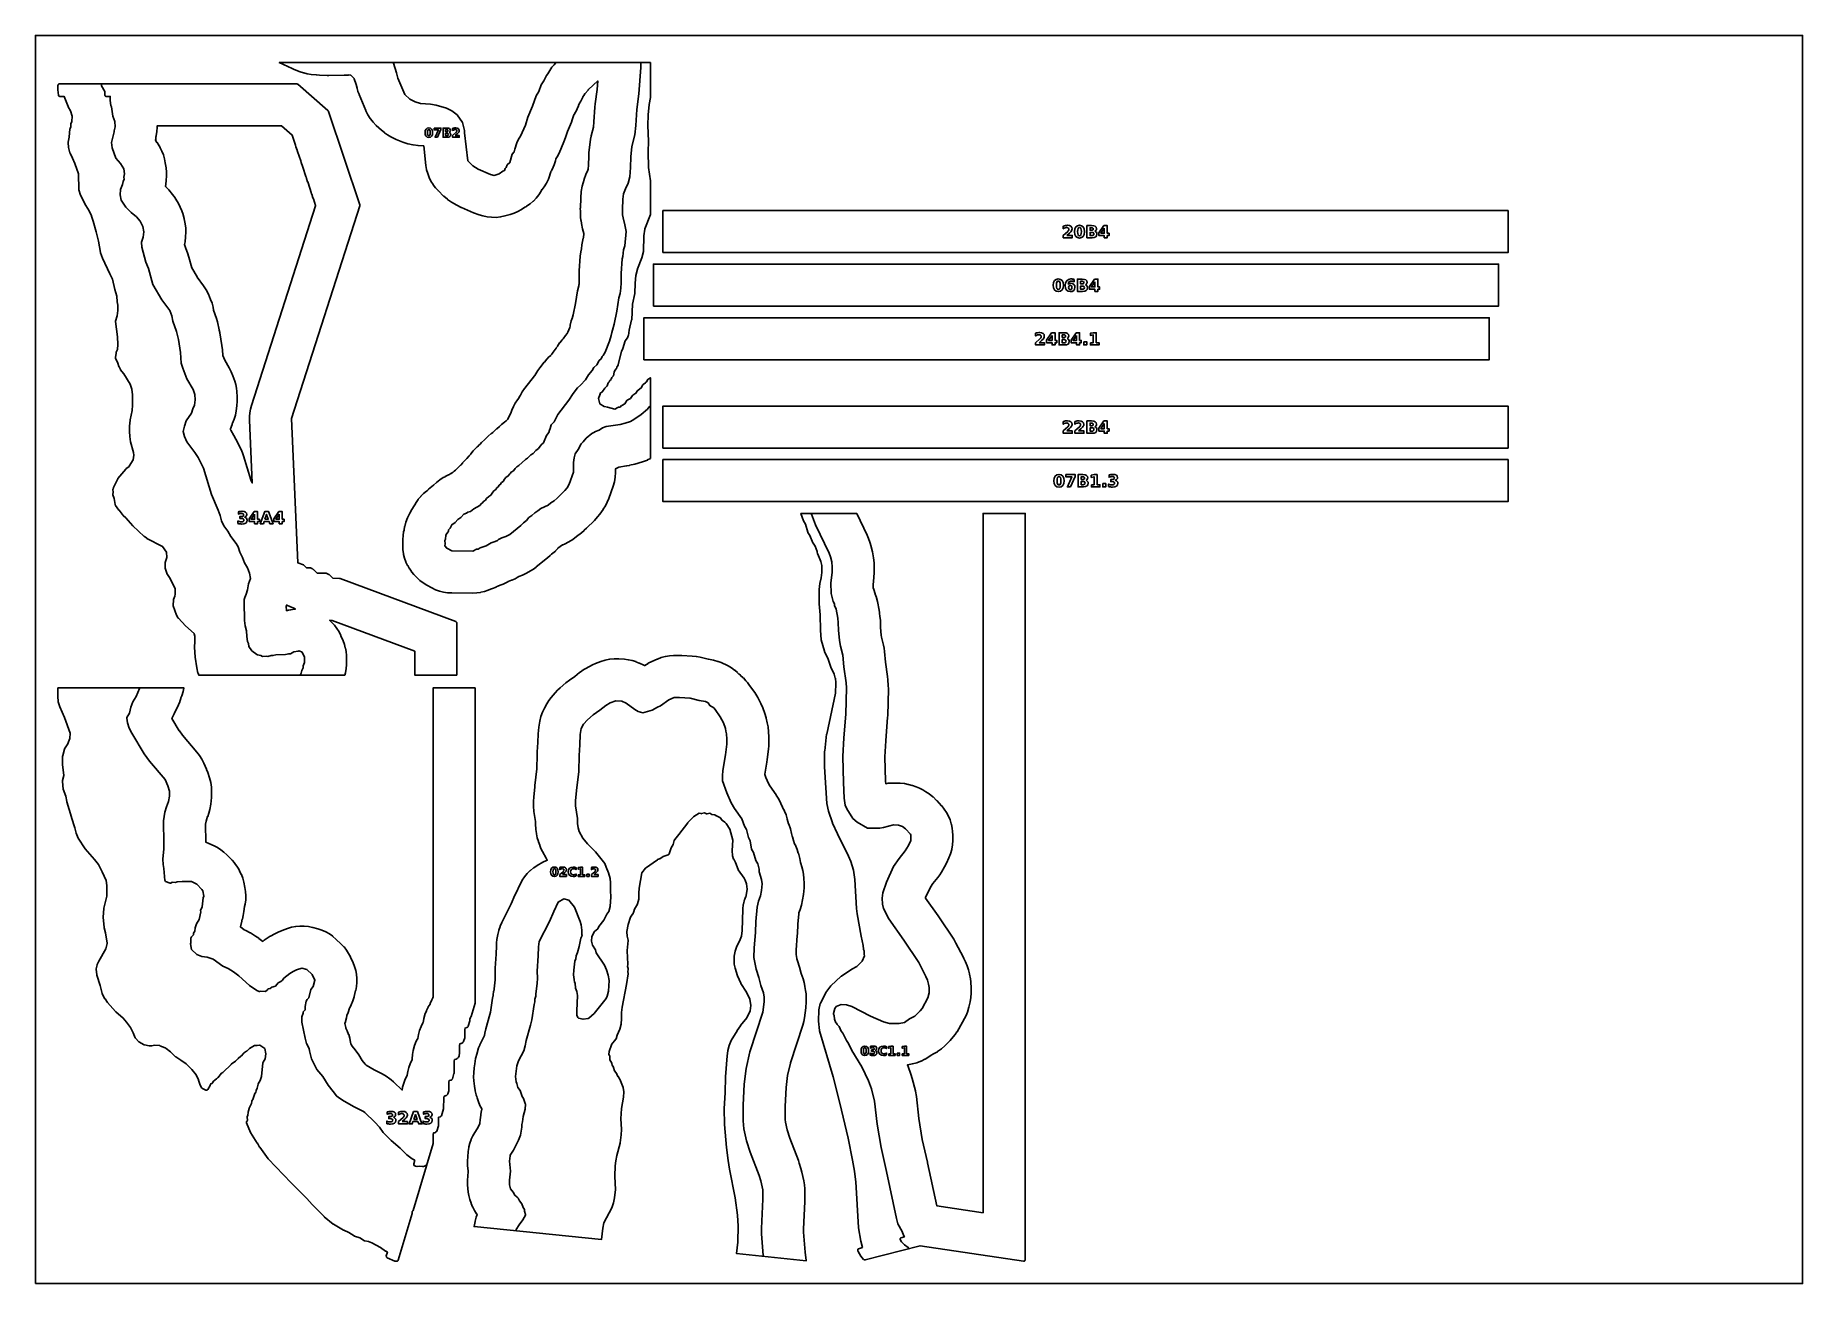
# Model space of a CAD drawing. Header units: millimetres. Extents: x 0 to 841, y 0 to 594.
import ezdxf

# ---------------------------------------------------------------- set-up
doc = ezdxf.new("R2010")
doc.units = ezdxf.units.MM
for name, color, linetype in [('CUT', 1, 'Continuous'), ('ENGRAVE', 5, 'Continuous'), ('SHEET_EDGE_DO_NOT_CUT', 8, 'Continuous')]:
    doc.layers.add(name, color=color, linetype=linetype)

msp = doc.modelspace()

# ---------------------------------------------------------------- linework, layer by layer
at = {"layer": 'CUT'}
for points in [[(292.02, 561.14), (292.02, 561.11), (291.58, 556.17), (291.58, 556.15), (291.49, 551.14), (291.49, 551.13), (291.81, 543.7), (291.81, 543.66), (291.63, 538.65), (291.63, 538.63), (291.71, 531.19), (291.71, 531.16), (292.69, 524.74), (292.69, 508.7), (290.06, 501.86), (290.06, 501.85), (290.06, 501.83), (289.63, 498.64), (289.63, 498.61), (289.44, 491.21), (289.44, 491.15), (289.42, 491.09), (288.68, 488.21), (288.66, 488.15), (286.57, 482.83), (286.56, 482.8), (285.77, 479.76), (285.76, 479.72), (285.36, 476.14), (285.36, 476.12), (285.23, 471.2), (285.23, 471.15), (285.22, 471.1), (284.15, 466.16), (284.15, 466.15), (284.15, 466.14), (283.77, 458.7), (283.77, 458.65), (283.76, 458.6), (282.56, 453.68), (282.55, 453.66), (282.21, 451.21), (282.2, 451.15), (282.18, 451.09), (281.8, 450.14), (281.79, 450.1), (281.77, 450.06), (281.74, 450.03), (280.73, 448.64), (280.72, 448.63), (280.72, 448.62), (279.55, 444.92), (279.53, 444.87), (279.51, 444.83), (278.88, 443.66), (278.88, 443.65), (278.88, 443.64), (277.42, 437.25), (277.4, 437.19), (277.38, 437.15), (277.36, 437.1), (277.33, 437.05), (276.65, 436.16), (276.64, 436.15), (276.64, 436.14), (276.54, 435.51), (276.53, 435.46), (276.52, 435.42), (276.5, 435.37), (276.48, 435.33), (276.46, 435.29), (276.43, 435.26), (275.76, 434.48), (275.76, 434.47), (275.75, 434.46), (275.38, 433.67), (275.37, 433.66), (275.37, 433.65), (275.05, 432.01), (275.04, 431.96), (275.03, 431.91), (275.01, 431.87), (274.99, 431.83), (274.96, 431.79), (274.93, 431.76), (274.36, 431.16), (274.35, 431.15), (274.35, 431.14), (274.08, 430.45), (274.06, 430.4), (274.04, 430.36), (274.01, 430.32), (273.98, 430.28), (273.27, 429.53), (273.26, 429.52), (273.25, 429.51), (273.04, 429.06), (273.02, 429.01), (272.99, 428.97), (272.96, 428.92), (272.92, 428.89), (272.65, 428.66), (272.64, 428.65), (272.64, 428.64), (272.18, 427.29), (272.16, 427.24), (272.13, 427.2), (272.1, 427.15), (272.07, 427.11), (272.03, 427.08), (270.96, 426.16), (270.95, 426.15), (270.94, 426.14), (269.96, 424.55), (269.93, 424.51), (269.89, 424.46), (269.85, 424.43), (269.81, 424.4), (268.7, 423.66), (268.69, 423.65), (268.69, 423.64), (268.71, 423.15), (268.71, 423.1), (268.71, 423.05), (268.7, 423), (268.68, 422.96), (268.05, 421.16), (268.04, 421.15), (268.05, 421.14), (268.62, 418.65), (268.62, 418.64), (268.63, 418.63), (270.75, 417.36), (270.76, 417.36), (270.77, 417.36), (272.28, 417.13), (272.34, 417.12), (275.75, 416.19), (275.76, 416.18), (275.77, 416.19), (277.21, 416.97), (277.25, 416.99), (277.3, 417.01), (277.34, 417.02), (277.39, 417.03), (277.43, 417.03), (278.24, 417.06), (278.26, 417.06), (278.27, 417.07), (278.94, 417.83), (278.98, 417.86), (279.01, 417.89), (279.05, 417.92), (279.09, 417.94), (280.46, 418.64), (280.47, 418.65), (280.48, 418.66), (281.49, 420.18), (281.52, 420.22), (281.56, 420.26), (281.59, 420.29), (281.63, 420.32), (281.67, 420.35), (283.15, 421.14), (283.16, 421.15), (283.17, 421.16), (284.16, 422.61), (284.19, 422.65), (284.22, 422.68), (284.26, 422.72), (284.3, 422.74), (285.75, 423.7), (285.76, 423.7), (285.76, 423.71), (286.67, 425.09), (286.7, 425.13), (286.73, 425.17), (286.77, 425.2), (286.81, 425.23), (288.25, 426.2), (288.26, 426.2), (288.26, 426.21), (289.01, 427.67), (289.03, 427.72), (289.06, 427.76), (289.1, 427.79), (289.13, 427.83), (289.17, 427.86), (290.3, 428.64), (290.31, 428.65), (290.31, 428.66), (290.41, 428.8), (290.44, 428.84), (290.47, 428.88), (290.51, 428.91), (290.56, 428.94), (290.75, 429.06), (290.76, 429.06), (290.76, 429.07), (291.45, 430.23), (291.47, 430.27), (291.51, 430.31), (291.54, 430.34), (291.58, 430.37), (291.62, 430.4), (292.69, 431.03), (292.69, 392.65), (291.28, 391.95), (291.24, 391.93), (289.45, 391.26), (289.43, 391.25), (286.94, 390.44), (286.92, 390.43), (285.3, 389.98), (285.28, 389.98), (282.8, 389.4), (282.78, 389.39), (281.39, 389.12), (281.37, 389.12), (277.7, 388.53), (277.68, 388.53), (277.67, 388.53), (277.34, 388.33), (277.3, 388.31), (276.12, 387.79), (276.11, 387.78), (276.11, 387.77), (276.1, 385.99), (276.09, 385.96), (275.96, 383.79), (275.95, 383.74), (275.57, 381.61), (275.56, 381.56), (274.95, 379.47), (274.94, 379.45), (272.89, 373.69), (272.89, 373.66), (272.16, 371.9), (272.14, 371.86), (271.25, 370.17), (271.24, 370.15), (270.25, 368.49), (270.23, 368.45), (268.62, 366.13), (268.6, 366.1), (267.58, 364.84), (267.56, 364.81), (266.06, 363.16), (266.04, 363.14), (262.33, 359.47), (262.31, 359.46), (261.23, 358.47), (261.22, 358.45), (259.85, 357.3), (259.83, 357.27), (257.51, 355.58), (257.48, 355.56), (257.46, 355.54), (255.78, 354.18), (255.73, 354.14), (253.89, 352.96), (253.84, 352.94), (251.87, 351.96), (251.84, 351.95), (251.02, 351.6), (251.01, 351.6), (251, 351.59), (250.89, 351.51), (250.86, 351.49), (249.72, 350.73), (249.69, 350.71), (248.71, 349.9), (248.69, 349.88), (247.53, 348.64), (247.49, 348.6), (245.66, 347.07), (245.64, 347.05), (245.37, 346.86), (245.35, 346.84), (245.03, 346.53), (245.02, 346.51), (243.68, 345.32), (243.66, 345.31), (238.4, 341.03), (238.38, 341.01), (237.06, 340.03), (237.03, 340.01), (235.63, 339.14), (235.61, 339.13), (233.78, 338.09), (233.76, 338.08), (231.84, 337.13), (231.79, 337.11), (230.09, 336.48), (230.08, 336.48), (230.07, 336.47), (229.36, 336.03), (229.34, 336.02), (228.29, 335.46), (228.27, 335.45), (226.7, 334.69), (226.66, 334.68), (225.02, 334.06), (225, 334.05), (224.83, 334), (224.82, 334), (224.81, 333.99), (223.95, 333.53), (223.93, 333.52), (222.62, 332.88), (222.58, 332.86), (221.22, 332.32), (221.21, 332.31), (220.07, 331.9), (220.06, 331.9), (220.05, 331.9), (219.33, 331.51), (219.29, 331.49), (217.54, 330.76), (217.49, 330.75), (216.66, 330.49), (216.63, 330.48), (215.56, 330.01), (215.51, 329.99), (213.78, 329.4), (213.74, 329.39), (211.96, 328.97), (211.91, 328.96), (210.1, 328.71), (210.06, 328.71), (208.22, 328.63), (208.2, 328.63), (198.17, 328.65), (198.14, 328.65), (196.21, 328.75), (196.16, 328.76), (194.25, 329.04), (194.21, 329.05), (192.34, 329.53), (192.29, 329.54), (190.48, 330.2), (190.44, 330.22), (188.69, 331.06), (188.67, 331.07), (186.24, 332.38), (186.22, 332.39), (184.56, 333.41), (184.51, 333.44), (182.97, 334.6), (182.93, 334.63), (181.5, 335.95), (181.47, 335.98), (180.17, 337.44), (180.16, 337.46), (179.23, 338.62), (179.21, 338.63), (178.14, 340.11), (178.11, 340.15), (177.18, 341.71), (177.16, 341.75), (176.38, 343.39), (176.36, 343.44), (175.74, 345.14), (175.72, 345.19), (175.26, 346.95), (175.25, 346.99), (174.96, 348.78), (174.95, 348.83), (174.82, 350.64), (174.82, 350.69), (174.86, 352.51), (174.86, 352.55), (174.87, 352.61), (174.87, 352.65), (174.84, 354.08), (174.84, 354.13), (174.97, 355.94), (174.97, 355.98), (175.26, 357.77), (175.27, 357.82), (175.47, 358.55), (175.47, 358.58), (175.74, 360.3), (175.76, 360.36), (176.3, 362.37), (176.32, 362.42), (177.07, 364.36), (177.09, 364.41), (178.06, 366.27), (178.07, 366.29), (178.23, 366.56), (178.24, 366.57), (178.24, 366.58), (178.24, 366.59), (178.26, 366.64), (179.14, 368.4), (179.16, 368.45), (180.21, 370.11), (180.24, 370.15), (180.53, 370.53), (180.53, 370.53), (180.54, 370.54), (181.16, 371.66), (181.19, 371.7), (182.21, 373.19), (182.24, 373.23), (183.4, 374.62), (183.43, 374.65), (184.71, 375.93), (184.74, 375.96), (186.13, 377.12), (186.17, 377.14), (186.58, 377.42), (186.59, 377.43), (186.6, 377.44), (187.06, 377.94), (187.1, 377.98), (188.62, 379.31), (188.66, 379.34), (189.46, 379.92), (189.47, 379.92), (189.48, 379.93), (189.48, 379.93), (190.89, 381.27), (190.92, 381.3), (192.43, 382.48), (192.47, 382.51), (194.09, 383.54), (194.14, 383.56), (195.02, 384), (195.03, 384.01), (196.64, 384.93), (196.69, 384.95), (197.78, 385.45), (197.79, 385.45), (197.8, 385.46), (198.58, 385.97), (198.6, 385.98), (198.87, 386.14), (198.88, 386.15), (198.89, 386.15), (199.33, 386.55), (199.36, 386.57), (199.36, 386.57), (199.38, 386.59), (199.98, 387.12), (199.99, 387.13), (201.14, 388.33), (201.16, 388.35), (202.16, 389.28), (202.18, 389.29), (202.38, 389.46), (202.4, 389.48), (203.31, 390.5), (203.33, 390.52), (204.42, 391.62), (204.43, 391.64), (205.02, 392.32), (205.05, 392.36), (205.16, 392.46), (205.16, 392.46), (205.17, 392.47), (205.26, 392.6), (205.29, 392.63), (206.43, 393.9), (206.46, 393.93), (206.76, 394.22), (206.78, 394.24), (207.04, 394.54), (207.05, 394.56), (207.24, 394.84), (207.27, 394.88), (208.4, 396.25), (208.42, 396.27), (209.09, 397.02), (209.11, 397.04), (210.29, 398.24), (210.32, 398.27), (210.88, 398.75), (210.9, 398.77), (211.6, 399.51), (211.61, 399.51), (212.25, 400.23), (212.29, 400.26), (213.66, 401.51), (213.67, 401.52), (214.62, 402.49), (214.64, 402.51), (215.46, 403.27), (215.47, 403.28), (216.98, 404.55), (217.02, 404.58), (217.71, 405.05), (217.72, 405.06), (217.73, 405.07), (219.52, 406.75), (219.53, 406.76), (220.82, 407.88), (220.86, 407.91), (221.38, 408.28), (221.41, 408.31), (221.86, 408.75), (221.88, 408.76), (223.22, 409.94), (223.25, 409.97), (224, 410.52), (224.01, 410.52), (224.02, 410.53), (224.17, 410.68), (224.19, 410.7), (224.7, 411.15), (224.71, 411.16), (224.71, 411.17), (224.79, 411.36), (224.8, 411.39), (225.6, 413.06), (225.62, 413.1), (226.28, 414.2), (226.28, 414.21), (226.29, 414.22), (226.74, 415.63), (226.76, 415.67), (227.48, 417.35), (227.5, 417.4), (228.37, 419.01), (228.4, 419.05), (229.42, 420.57), (229.45, 420.6), (230.03, 421.32), (230.04, 421.33), (230.05, 421.34), (230.62, 422.5), (230.63, 422.52), (231.63, 424.3), (231.66, 424.35), (232.84, 426.02), (232.86, 426.04), (237.6, 432.06), (237.62, 432.08), (239.14, 434.45), (239.16, 434.47), (240.11, 435.83), (240.13, 435.85), (242.19, 438.53), (242.21, 438.55), (243.32, 439.87), (243.35, 439.9), (244.58, 441.12), (244.6, 441.14), (245.24, 441.72), (245.25, 441.74), (245.79, 442.33), (245.8, 442.33), (245.8, 442.34), (246.34, 443.2), (246.36, 443.22), (247.79, 445.2), (247.81, 445.23), (248.42, 445.97), (248.43, 445.97), (248.43, 445.98), (248.47, 446.05), (248.48, 446.07), (249.49, 447.62), (249.51, 447.66), (250.65, 449.1), (250.68, 449.13), (251.13, 449.59), (251.13, 449.6), (251.14, 449.61), (252.21, 451.21), (252.24, 451.25), (253, 452.16), (253.02, 452.19), (253.39, 452.77), (253.4, 452.78), (253.4, 452.79), (254.3, 454.96), (254.31, 454.99), (254.47, 455.54), (254.47, 455.56), (254.56, 456.07), (254.57, 456.1), (255.03, 458.13), (255.05, 458.18), (255.61, 459.8), (255.62, 459.82), (255.9, 460.95), (255.91, 460.96), (256.99, 466.35), (256.99, 466.35), (257.98, 472.38), (257.99, 472.41), (258.56, 474.88), (258.57, 474.91), (258.67, 475.28), (258.68, 475.29), (258.68, 475.3), (258.71, 475.56), (258.71, 475.58), (258.81, 476.89), (258.81, 476.91), (258.81, 480.63), (258.81, 480.65), (258.86, 481.9), (258.86, 481.92), (259.31, 488.9), (259.31, 488.93), (259.55, 490.93), (259.56, 490.99), (259.87, 492.39), (259.88, 492.42), (260.1, 494.31), (260.11, 494.33), (260.36, 495.89), (260.37, 495.93), (260.74, 497.47), (260.75, 497.49), (260.78, 497.59), (260.78, 497.61), (260.78, 497.62), (260.98, 499.7), (260.98, 499.71), (260.97, 499.72), (260.36, 501.96), (260.36, 501.99), (259.85, 504.42), (259.85, 504.45), (259.66, 505.82), (259.65, 505.84), (259.48, 507.65), (259.48, 507.67), (259.36, 510.18), (259.36, 510.2), (259.34, 511.81), (259.35, 511.83), (259.51, 516.76), (259.51, 516.79), (259.8, 519.61), (259.81, 519.64), (260.26, 522.16), (260.26, 522.18), (260.63, 523.82), (260.64, 523.86), (261.14, 525.47), (261.15, 525.49), (261.96, 527.72), (261.97, 527.75), (262.87, 529.86), (262.89, 529.88), (263.07, 530.25), (263.08, 530.26), (263.08, 530.28), (263.25, 532.25), (263.25, 532.27), (263.34, 536.55), (263.34, 536.57), (263.44, 538.18), (263.44, 538.2), (263.95, 543.15), (263.95, 543.17), (264.15, 544.63), (264.16, 544.66), (264.47, 546.1), (264.47, 546.12), (265.53, 550.24), (265.54, 550.27), (265.81, 552.83), (265.81, 552.84), (266.24, 559.88), (266.25, 559.9), (266.39, 561.35), (266.39, 561.37), (267.32, 568.2), (267.32, 568.21), (267.6, 572.3), (267.6, 572.31), (267.59, 572.3), (263.19, 568.24), (263.18, 568.24), (263.18, 568.23), (263.01, 568), (262.99, 567.98), (261.68, 566.4), (261.64, 566.36), (261.48, 566.2), (261.47, 566.2), (261.47, 566.19), (261.01, 565.42), (261, 565.4), (260.53, 564.67), (260.51, 564.64), (260.2, 563.98), (260.2, 563.97), (259.53, 562.66), (259.52, 562.63), (258.8, 561.45), (258.8, 561.44), (258.79, 561.43), (258.48, 560.55), (258.47, 560.53), (257.86, 559.03), (257.85, 558.99), (257.12, 557.55), (257.1, 557.52), (256.33, 556.26), (256.33, 556.25), (256.32, 556.24), (255.5, 553.83), (255.49, 553.82), (255.07, 552.71), (255.07, 552.69), (253.24, 548.26), (253.23, 548.24), (252.35, 545.4), (252.34, 545.37), (251.55, 543.27), (251.54, 543.25), (249.21, 537.96), (249.2, 537.94), (248.31, 536.18), (248.29, 536.13), (247.76, 535.3), (247.75, 535.29), (247.75, 535.28), (247.48, 534.34), (247.47, 534.32), (246.83, 532.43), (246.82, 532.4), (246.35, 531.24), (246.34, 531.22), (245.58, 529.55), (245.56, 529.5), (245.36, 529.16), (245.36, 529.15), (245.35, 529.13), (244.86, 527.55), (244.85, 527.53), (244.14, 525.6), (244.12, 525.55), (243.21, 523.71), (243.19, 523.66), (242.09, 521.93), (242.06, 521.89), (241.1, 520.67), (241.09, 520.66), (241.09, 520.65), (240.71, 519.9), (240.69, 519.85), (239.63, 518.18), (239.6, 518.14), (238.39, 516.58), (238.35, 516.54), (236.98, 515.11), (236.95, 515.08), (235.44, 513.8), (235.4, 513.77), (233.77, 512.64), (233.73, 512.62), (232.95, 512.19), (232.92, 512.17), (231.38, 511.1), (231.34, 511.08), (229.66, 510.14), (229.61, 510.11), (227.85, 509.34), (227.8, 509.33), (225.95, 508.73), (225.93, 508.72), (223.46, 508.06), (223.43, 508.05), (221.38, 507.62), (221.33, 507.61), (219.26, 507.4), (219.21, 507.4), (217.13, 507.41), (217.08, 507.41), (215.02, 507.64), (214.96, 507.65), (212.92, 508.1), (212.9, 508.11), (211.21, 508.57), (211.18, 508.58), (208.54, 509.52), (208.51, 509.53), (202.73, 512.06), (202.71, 512.07), (200.58, 513.16), (200.56, 513.17), (198.1, 514.62), (198.08, 514.64), (196.13, 515.95), (196.08, 515.99), (194.31, 517.52), (194.28, 517.54), (191.8, 519.96), (191.79, 519.98), (190.48, 521.39), (190.45, 521.42), (189.29, 522.94), (189.26, 522.98), (188.26, 524.6), (188.24, 524.65), (187.4, 526.36), (187.38, 526.4), (186.71, 528.19), (186.7, 528.24), (186.21, 530.08), (186.2, 530.13), (185.89, 532.02), (185.88, 532.04), (184.82, 541.4), (184.82, 541.41), (184.81, 541.41), (182.13, 541.56), (182.1, 541.57), (179.73, 541.85), (179.67, 541.86), (177.35, 542.43), (177.32, 542.43), (174.84, 543.2), (174.82, 543.21), (173.25, 543.77), (173.21, 543.79), (171.69, 544.48), (171.67, 544.49), (169.19, 545.76), (169.17, 545.77), (167.63, 546.64), (167.59, 546.67), (166.14, 547.67), (166.11, 547.7), (164.75, 548.83), (164.73, 548.85), (162.25, 551.12), (162.23, 551.14), (160.75, 552.66), (160.71, 552.7), (159.41, 554.35), (159.38, 554.4), (158.26, 556.19), (158.24, 556.23), (157.31, 558.14), (157.3, 558.17), (154.06, 565.92), (154.05, 565.94), (153.53, 567.32), (153.52, 567.36), (153.11, 568.78), (153.1, 568.8), (152.63, 570.67), (152.63, 570.69), (151.78, 573.32), (151.78, 573.33), (151.77, 573.34), (151.68, 573.5), (151.68, 573.51), (151.67, 573.52), (151.31, 573.94), (151.29, 573.96), (150.11, 575.07), (150.1, 575.08), (150.09, 575.08), (150.02, 575.11), (150.01, 575.12), (149.99, 575.12), (149.15, 575.14), (149.12, 575.14), (148.97, 575.12), (148.95, 575.12), (147.05, 575.01), (147.03, 575.01), (139.62, 574.95), (139.61, 574.95), (138.85, 574.96), (138.84, 574.96), (135.17, 575.07), (135.16, 575.07), (133.74, 575.16), (133.72, 575.17), (131.23, 575.42), (131.21, 575.42), (129.46, 575.68), (129.42, 575.69), (127.71, 576.1), (127.67, 576.12), (126, 576.68), (125.97, 576.69), (123.24, 577.76), (123.23, 577.76), (122.19, 578.2), (122.18, 578.21), (116.05, 581.02), (292.69, 581.02), (292.69, 564.44), (292.02, 561.14)], [(77.42, 290.48), (77.4, 290.53), (76.79, 293.05), (76.79, 293.09), (76, 298.05), (75.99, 298.1), (75.73, 302.79), (75.73, 302.86), (75.95, 305.51), (75.96, 305.54), (75.93, 308.01), (75.93, 308.02), (75.93, 308.04), (75.57, 309.28), (75.57, 309.29), (75.56, 309.3), (71.42, 313), (71.38, 313.03), (68.09, 316.68), (68.07, 316.71), (68.04, 316.74), (67.21, 318.02), (67.18, 318.07), (67.16, 318.13), (65.64, 322.47), (65.63, 322.51), (65.62, 322.56), (65.61, 322.6), (65.61, 322.65), (65.68, 325.37), (65.68, 325.42), (65.69, 325.47), (65.71, 325.51), (65.72, 325.56), (66.42, 327.17), (66.42, 327.18), (66.43, 327.19), (66.54, 328.02), (66.54, 328.03), (66.54, 328.04), (66.5, 330.53), (66.5, 330.54), (66.49, 330.55), (64.16, 335.51), (64.14, 335.53), (62.61, 338), (62.59, 338.05), (62.56, 338.1), (61.76, 340.43), (61.75, 340.48), (61.74, 340.53), (61.73, 340.58), (61.71, 342.95), (61.71, 342.99), (61.71, 343.04), (61.72, 343.08), (61.74, 343.13), (62.63, 345.53), (62.63, 345.54), (62.63, 345.55), (62.35, 348.03), (62.34, 348.04), (62.34, 348.05), (60.57, 350.72), (60.56, 350.73), (60.55, 350.73), (53.13, 354.64), (53.08, 354.67), (51.89, 355.49), (51.86, 355.51), (51.84, 355.54), (46.47, 360.55), (46.44, 360.59), (43.08, 364.39), (43.07, 364.41), (41.86, 365.56), (41.82, 365.6), (39.81, 368), (39.78, 368.03), (38.18, 370.35), (38.15, 370.39), (38.13, 370.44), (38.05, 370.63), (38.04, 370.68), (38.02, 370.73), (37.46, 373.61), (37.46, 373.64), (36.91, 375.33), (36.9, 375.38), (36.89, 375.44), (36.89, 375.49), (36.89, 375.54), (37.01, 376.58), (37.02, 376.59), (37.02, 376.6), (36.94, 377.93), (36.94, 377.98), (36.95, 378.03), (36.96, 378.07), (37.13, 378.81), (37.15, 378.86), (37.17, 378.91), (39.19, 382.98), (39.22, 383.04), (39.25, 383.08), (43.03, 387.58), (43.07, 387.61), (43.11, 387.65), (44.68, 388.91), (44.69, 388.91), (44.7, 388.92), (46.58, 392.01), (46.59, 392.02), (46.59, 392.03), (46.87, 394.23), (46.87, 394.24), (46.87, 394.25), (46.71, 395.52), (46.71, 395.53), (46.7, 395.54), (45.29, 400.56), (45.27, 400.63), (44.94, 403.06), (44.94, 403.11), (44.88, 405.54), (44.88, 405.56), (44.88, 408.05), (44.88, 408.09), (45.11, 410.91), (45.12, 410.98), (46.06, 415.51), (46.06, 415.53), (46.3, 418.01), (46.3, 418.04), (46.28, 423.05), (46.28, 423.06), (46.28, 423.07), (45.86, 425.55), (45.85, 425.58), (45.09, 428.03), (45.09, 428.04), (45.08, 428.05), (42.03, 433.01), (42.02, 433.03), (40.56, 434.86), (40.53, 434.9), (40.51, 434.94), (39.81, 436.28), (39.79, 436.32), (39.77, 436.37), (39.25, 438.02), (39.24, 438.06), (38.14, 440.34), (38.12, 440.39), (38.11, 440.44), (38.1, 440.49), (38.09, 440.55), (38.09, 440.74), (38.09, 440.8), (38.1, 440.86), (38.51, 442.58), (38.51, 442.59), (38.51, 442.6), (38.48, 443.01), (38.47, 443.07), (38.48, 443.12), (38.49, 443.17), (38.5, 443.22), (38.52, 443.26), (39.07, 444.52), (39.08, 444.53), (39.08, 444.54), (39.24, 446.87), (39.24, 446.89), (39.17, 450.55), (39.17, 450.58), (38.21, 457.86), (38.2, 457.91), (38.2, 457.96), (38.21, 458.01), (38.22, 458.06), (38.91, 460.53), (38.91, 460.54), (38.91, 460.55), (39.2, 463.05), (39.21, 463.07), (39.28, 465.53), (39.28, 465.54), (39.28, 465.56), (38.97, 467.15), (38.96, 467.2), (38.7, 469.9), (38.7, 469.91), (38.7, 469.92), (37.84, 473.05), (37.83, 473.08), (36.77, 478.03), (36.77, 478.04), (36.77, 478.05), (35.39, 480.55), (35.37, 480.58), (31.98, 488.01), (31.97, 488.04), (31.02, 490.5), (31.01, 490.54), (31, 490.59), (29.98, 496.11), (29.98, 496.12), (28.95, 500.53), (28.95, 500.54), (27.56, 505.52), (27.56, 505.54), (26.69, 508.03), (26.69, 508.04), (25.69, 510.53), (25.69, 510.54), (25.68, 510.55), (24, 513.06), (23.97, 513.11), (21.54, 517.97), (21.52, 518.03), (20.67, 520.43), (20.65, 520.48), (20.64, 520.53), (20.64, 520.58), (20.47, 528.03), (20.47, 528.04), (20.46, 528.05), (18.76, 533.04), (18.76, 533.06), (17.75, 535.55), (17.74, 535.57), (16.5, 538), (16.48, 538.04), (16.46, 538.09), (15.79, 540.57), (15.77, 540.62), (15.77, 540.68), (15.65, 542.98), (15.65, 543.04), (15.66, 543.1), (16.13, 545.55), (16.13, 545.57), (16.49, 549.46), (16.5, 549.51), (16.51, 549.56), (16.53, 549.62), (16.93, 550.53), (16.93, 550.54), (16.93, 550.55), (16.9, 551.62), (16.9, 551.68), (16.9, 551.73), (16.91, 551.78), (16.93, 551.82), (17.4, 553.03), (17.41, 553.04), (17.41, 553.06), (17.51, 555.53), (17.51, 555.54), (17.51, 555.56), (16.75, 558.03), (16.74, 558.04), (16.73, 558.05), (15.58, 560.06), (15.57, 560.1), (15.55, 560.13), (13.7, 564.93), (13.7, 564.94), (13.69, 564.94), (11.65, 564.95), (11.59, 564.96), (11.54, 564.97), (11.49, 564.98), (11.44, 565), (11.33, 565.05), (11.29, 565.07), (11.25, 565.1), (11.21, 565.13), (11.17, 565.16), (11.14, 565.2), (11.08, 565.27), (11.05, 565.32), (11.03, 565.36), (11.01, 565.41), (10.99, 565.46), (10.98, 565.52), (10.63, 568.15), (10.63, 568.21), (10.63, 568.26), (10.78, 570.23), (10.78, 570.28), (10.79, 570.32), (10.8, 570.36), (10.82, 570.4), (10.88, 570.54), (10.91, 570.59), (10.93, 570.63), (10.96, 570.67), (11, 570.7), (11.04, 570.74), (11.14, 570.81), (11.18, 570.84), (11.22, 570.86), (11.26, 570.88), (11.3, 570.89), (11.34, 570.91), (11.47, 570.93), (11.52, 570.94), (11.57, 570.94), (124.27, 570.94), (124.32, 570.94), (124.37, 570.93), (124.42, 570.91), (124.46, 570.9), (124.71, 570.79), (124.76, 570.77), (124.8, 570.74), (124.84, 570.71), (139.26, 558.21), (139.3, 558.17), (139.33, 558.13), (139.44, 557.99), (139.47, 557.94), (139.49, 557.89), (139.51, 557.84), (154.35, 513.32), (154.37, 513.27), (154.37, 513.22), (154.39, 513.07), (154.39, 513.02), (154.39, 512.96), (154.38, 512.91), (154.37, 512.86), (121.91, 411.71), (121.91, 411.7), (121.91, 411.69), (124.83, 343.05), (124.83, 343.04), (124.84, 343.04), (127.66, 341.97), (127.71, 341.95), (127.75, 341.92), (127.79, 341.89), (127.83, 341.86), (129.11, 340.61), (129.11, 340.6), (129.13, 340.6), (130.8, 340.56), (130.85, 340.56), (130.89, 340.55), (130.94, 340.54), (131.63, 340.32), (131.68, 340.31), (131.73, 340.28), (131.77, 340.25), (132.27, 339.9), (132.3, 339.87), (132.33, 339.85), (134.09, 338.13), (134.09, 338.12), (134.11, 338.12), (138.16, 338.05), (138.2, 338.04), (138.24, 338.04), (138.29, 338.03), (138.33, 338.01), (139.61, 337.51), (139.65, 337.49), (139.7, 337.46), (139.74, 337.43), (139.78, 337.4), (141.58, 335.64), (141.59, 335.63), (141.6, 335.63), (144.81, 335.57), (144.87, 335.56), (144.93, 335.55), (144.98, 335.54), (200.02, 315.03), (200.05, 315.02), (200.09, 315), (200.13, 314.98), (200.29, 314.86), (200.32, 314.84), (200.36, 314.8), (200.39, 314.77), (200.42, 314.73), (200.44, 314.7), (200.47, 314.65), (200.49, 314.6), (200.51, 314.55), (200.52, 314.5), (200.53, 314.45), (200.53, 314.4), (200.53, 289.62), (180.56, 289.62), (180.56, 300.93), (180.56, 300.94), (180.55, 300.94), (141.23, 315.59), (141.22, 315.59), (141.2, 315.6), (140.01, 315.67), (140, 315.67), (140.01, 315.66), (140.94, 314.84), (140.97, 314.8), (142.28, 313.39), (142.31, 313.35), (143.47, 311.82), (143.5, 311.78), (144.5, 310.14), (144.52, 310.1), (145.36, 308.35), (145.37, 308.33), (146.42, 305.85), (146.43, 305.83), (147.04, 304.21), (147.05, 304.16), (147.51, 302.5), (147.52, 302.46), (147.83, 300.76), (147.83, 300.72), (147.99, 298.99), (147.99, 298.97), (148.11, 296.49), (148.11, 296.47), (148.1, 294.57), (148.1, 294.52), (147.92, 292.65), (147.91, 292.6), (147.55, 290.75), (147.53, 290.7), (147.21, 289.62), (77.72, 289.62), (77.42, 290.48)], [(103.19, 381.01), (101.92, 410.84), (101.92, 410.86), (101.93, 412.59), (101.93, 412.64), (102.08, 414.35), (102.09, 414.39), (102.39, 416.09), (102.4, 416.13), (102.86, 417.8), (102.87, 417.82), (133.39, 512.94), (133.39, 512.95), (133.39, 512.96), (132.3, 516.24), (132.29, 516.26), (132.09, 516.71), (132.07, 516.76), (131.5, 518.42), (131.49, 518.46), (131.29, 519.25), (131.29, 519.27), (129.8, 523.75), (129.79, 523.78), (129.59, 524.23), (129.57, 524.27), (129, 525.92), (128.99, 525.96), (128.8, 526.74), (128.79, 526.76), (127.29, 531.27), (127.28, 531.29), (127.08, 531.74), (127.07, 531.78), (126.51, 533.42), (126.49, 533.46), (126.31, 534.23), (126.3, 534.25), (124.79, 538.77), (124.78, 538.8), (124.58, 539.25), (124.57, 539.29), (124.01, 540.92), (124, 540.96), (123.81, 541.72), (123.8, 541.74), (122.23, 546.46), (122.23, 546.47), (122.21, 546.51), (122.2, 546.52), (122.2, 546.53), (117.12, 550.93), (117.11, 550.94), (117.1, 550.94), (57.96, 550.94), (57.95, 550.94), (57.95, 550.93), (57.97, 550.27), (57.97, 550.22), (57.84, 548.25), (57.84, 548.2), (57.51, 546.25), (57.5, 546.23), (57.42, 545.82), (57.41, 545.8), (57.26, 544.63), (57.26, 544.59), (57.17, 544.2), (57.17, 544.19), (57.18, 544.18), (57.89, 543.08), (57.9, 543.06), (59.35, 540.56), (59.36, 540.54), (60.22, 538.88), (60.24, 538.84), (60.93, 537.12), (60.95, 537.07), (61.47, 535.29), (61.49, 535.25), (61.84, 533.41), (61.85, 533.39), (62.2, 530.93), (62.21, 530.9), (62.39, 528.9), (62.39, 528.84), (62.37, 526.84), (62.37, 526.79), (62.19, 525.21), (62.19, 525.18), (62.19, 524.93), (62.19, 524.89), (62.06, 523.12), (62.05, 523.07), (61.9, 522.17), (61.9, 522.16), (61.91, 522.15), (62.05, 522.02), (62.09, 521.98), (63.51, 520.44), (63.53, 520.42), (65.31, 518.26), (65.32, 518.24), (66.52, 516.62), (66.55, 516.57), (67.58, 514.84), (67.59, 514.81), (68.89, 512.34), (68.9, 512.32), (69.71, 510.56), (69.73, 510.51), (70.36, 508.7), (70.38, 508.65), (70.83, 506.77), (70.83, 506.75), (71.3, 504.27), (71.31, 504.25), (71.58, 502.28), (71.58, 502.23), (71.65, 500.25), (71.65, 500.2), (71.52, 498.21), (71.51, 498.19), (71.22, 495.72), (71.22, 495.69), (71.01, 494.48), (71, 494.47), (71.01, 494.45), (71.55, 492.53), (71.56, 492.5), (72.36, 490.53), (72.37, 490.5), (73.05, 488.5), (73.06, 488.48), (74.51, 483.37), (74.52, 483.36), (74.52, 483.35), (77.01, 479.03), (77.03, 479.01), (80.05, 474.88), (80.07, 474.86), (81.32, 472.94), (81.34, 472.89), (82.36, 470.83), (82.37, 470.81), (83.41, 468.35), (83.41, 468.33), (84.07, 466.54), (84.08, 466.5), (84.56, 464.66), (84.56, 464.64), (84.85, 463.29), (84.85, 463.26), (86.15, 459.34), (86.16, 459.32), (86.63, 457.64), (86.63, 457.62), (87.53, 453.81), (87.53, 453.79), (87.79, 452.53), (87.79, 452.52), (88.82, 446.37), (88.82, 446.35), (89.05, 444.31), (89.05, 444.29), (89.22, 441.66), (89.22, 441.64), (89.22, 441.63), (90.11, 439.4), (90.12, 439.39), (90.12, 439.38), (92.28, 435.74), (92.29, 435.72), (93.24, 433.9), (93.26, 433.85), (94.02, 431.95), (94.03, 431.92), (94.86, 429.44), (94.87, 429.42), (95.34, 427.83), (95.35, 427.79), (95.67, 426.17), (95.68, 426.12), (95.87, 424.47), (95.87, 424.45), (96.04, 421.98), (96.04, 421.95), (96.08, 419.9), (96.08, 419.84), (95.9, 417.8), (95.9, 417.77), (95.56, 415.3), (95.55, 415.27), (95.18, 413.32), (95.17, 413.27), (94.6, 411.37), (94.58, 411.32), (93.82, 409.48), (93.81, 409.46), (93.69, 409.2), (93.69, 409.19), (93.68, 409.18), (93.6, 408.89), (93.59, 408.87), (92.9, 406.82), (92.88, 406.77), (92.72, 406.45), (92.72, 406.43), (92.73, 406.42), (92.95, 406.11), (92.96, 406.08), (94.5, 403.61), (94.51, 403.59), (95.45, 401.89), (95.46, 401.86), (97.91, 396.88), (97.92, 396.86), (98.56, 395.42), (98.57, 395.38), (99.09, 393.88), (99.1, 393.86), (102.57, 382.46), (102.58, 382.44), (103.19, 381.01), (103.19, 381), (103.19, 381.01)], [(298.62, 490.63), (298.62, 510.62), (700.84, 510.62), (700.84, 490.65), (298.62, 490.63)], [(294.12, 465.13), (294.12, 485.12), (696.34, 485.12), (696.34, 465.14), (294.12, 465.13)], [(289.62, 439.62), (289.62, 459.62), (691.84, 459.62), (691.84, 439.62), (289.62, 439.62)], [(298.62, 397.62), (298.62, 417.62), (700.84, 417.62), (700.84, 397.62), (298.62, 397.62)], [(700.84, 392.12), (700.84, 372.12), (298.62, 372.12), (298.62, 392.12), (700.84, 392.12)], [(471.03, 11.44), (471.03, 11.38), (471.02, 11.33), (471, 11.28), (470.91, 11.02), (470.89, 10.97), (470.87, 10.92), (470.84, 10.88), (470.81, 10.84), (470.77, 10.8), (470.73, 10.77), (470.69, 10.74), (470.65, 10.71), (470.61, 10.69), (470.56, 10.67), (470.5, 10.65), (470.45, 10.64), (470.41, 10.63), (470.36, 10.63), (470.31, 10.63), (470.26, 10.63), (421.04, 18.03), (421.03, 18.03), (421.02, 18.03), (394.91, 11.3), (394.86, 11.29), (394.8, 11.28), (394.75, 11.29), (394.69, 11.29), (394.56, 11.32), (394.5, 11.33), (394.45, 11.35), (394.4, 11.37), (394.36, 11.4), (394.22, 11.5), (394.18, 11.53), (394.14, 11.57), (392.88, 13), (392.85, 13.04), (392.82, 13.09), (391.51, 15.36), (391.49, 15.4), (391.47, 15.44), (391.46, 15.48), (391.45, 15.52), (391.37, 15.96), (391.37, 16.01), (391.37, 16.06), (391.37, 16.11), (391.38, 16.16), (391.39, 16.21), (391.41, 16.27), (391.43, 16.32), (391.46, 16.36), (391.48, 16.4), (391.51, 16.44), (391.55, 16.47), (391.58, 16.51), (391.62, 16.54), (391.65, 16.56), (391.69, 16.59), (391.74, 16.6), (391.78, 16.62), (393.59, 17.14), (393.6, 17.15), (393.6, 17.16), (392.83, 20.24), (392.82, 20.28), (391.73, 26.64), (391.72, 26.7), (390.5, 48.41), (390.49, 48.43), (389.86, 53.44), (389.86, 53.45), (388.9, 58.8), (388.9, 58.81), (386.83, 69.22), (386.83, 69.23), (382.89, 85.93), (382.89, 85.93), (379.63, 98.44), (379.62, 98.44), (373.11, 120.36), (373.09, 120.41), (373.09, 120.45), (372.62, 124.97), (372.61, 125.01), (372.61, 125.05), (372.85, 130.21), (372.85, 130.25), (372.86, 130.29), (373.51, 133.27), (373.52, 133.31), (373.54, 133.35), (373.56, 133.39), (376.2, 138.45), (376.24, 138.51), (378.51, 141.65), (378.54, 141.69), (378.57, 141.73), (383.5, 146.31), (383.53, 146.34), (383.57, 146.37), (388.5, 149.57), (388.53, 149.59), (390.91, 150.94), (390.92, 150.95), (390.93, 150.95), (393.41, 153.43), (393.42, 153.43), (393.42, 153.44), (394.58, 155.92), (394.58, 155.93), (394.58, 155.95), (394.36, 156.7), (394.35, 156.75), (394.34, 156.8), (394.34, 156.85), (394.38, 158.42), (394.38, 158.43), (394.38, 158.44), (394.13, 158.99), (394.11, 159.03), (394.1, 159.07), (394.09, 159.12), (394.08, 159.16), (393.93, 160.94), (393.92, 160.98), (392.92, 165.33), (392.92, 165.36), (391.01, 175.94), (391.01, 175.98), (390.73, 178.44), (390.73, 178.47), (389.99, 192.37), (389.99, 192.38), (389.41, 196.8), (389.41, 196.81), (389.41, 196.83), (388.07, 200.91), (388.07, 200.93), (387.01, 203.41), (387, 203.43), (381.65, 214.01), (381.64, 214.03), (379.34, 219.16), (379.33, 219.21), (377.47, 224.77), (377.45, 224.83), (376.72, 228.45), (376.72, 228.51), (376.1, 235.94), (376.1, 235.95), (375.55, 245.89), (375.55, 245.93), (375.61, 253.45), (375.62, 253.5), (376.56, 261.47), (376.57, 261.52), (380.75, 280.92), (380.75, 280.93), (380.75, 280.94), (380.92, 285.78), (380.92, 285.82), (380.69, 288.08), (380.68, 288.09), (380.68, 288.1), (380.16, 290.05), (380.16, 290.06), (380.16, 290.07), (378.59, 293.38), (378.57, 293.42), (377.21, 297.12), (377.21, 297.14), (375.51, 300.85), (375.48, 300.92), (373.89, 306.31), (373.88, 306.37), (373.87, 306.42), (373.59, 310.99), (373.58, 311.01), (373.39, 318.29), (373.39, 318.3), (373.03, 323.44), (373.03, 323.47), (372.98, 330.31), (372.99, 330.37), (373.31, 333.15), (373.32, 333.21), (373.96, 335.9), (373.97, 335.93), (374.27, 338.39), (374.27, 338.43), (374.25, 341.64), (374.25, 341.65), (374.25, 341.67), (373.78, 343.67), (373.78, 343.68), (373.77, 343.69), (372.3, 347.08), (372.28, 347.14), (372.27, 347.2), (372.06, 348.42), (372.06, 348.43), (372.05, 348.44), (371.13, 350.91), (371.12, 350.92), (371.12, 350.93), (370.06, 352.38), (370.03, 352.43), (370.01, 352.48), (368.54, 356.05), (368.53, 356.06), (368.52, 356.07), (367.62, 357.46), (367.59, 357.51), (367.57, 357.55), (367.56, 357.6), (366.48, 361.36), (366.47, 361.37), (366.46, 361.39), (365.59, 362.94), (365.57, 362.97), (365.56, 363.01), (364.27, 366.5), (390.87, 366.5), (395.77, 356.22), (395.78, 356.2), (396.48, 354.53), (396.49, 354.51), (397.1, 352.85), (397.11, 352.82), (397.76, 350.71), (397.77, 350.68), (398.38, 348.2), (398.38, 348.17), (398.86, 345.38), (398.87, 345.35), (399.11, 342.92), (399.11, 342.9), (399.2, 340.98), (399.2, 340.95), (399.2, 338.49), (399.2, 338.46), (399.06, 336.07), (399.06, 336.04), (398.63, 332.52), (398.63, 332.51), (398.63, 332.5), (398.67, 331.17), (398.67, 331.16), (398.67, 331.15), (399.02, 330.33), (399.04, 330.28), (399.68, 328.18), (399.69, 328.13), (399.7, 328.09), (400.26, 326.44), (400.27, 326.39), (400.68, 324.64), (400.69, 324.62), (401.47, 320.44), (401.48, 320.43), (401.65, 319.31), (401.66, 319.29), (401.94, 317.07), (401.95, 317.05), (402.1, 315.26), (402.1, 315.24), (402.21, 312.2), (402.21, 312.19), (402.53, 308.65), (402.54, 308.62), (402.73, 307.57), (402.73, 307.55), (403.63, 303.89), (403.63, 303.87), (403.94, 302.36), (403.95, 302.32), (404.14, 300.78), (404.14, 300.77), (404.56, 295.75), (404.56, 295.74), (405.57, 288.86), (405.57, 288.84), (405.74, 287.25), (405.74, 287.23), (405.9, 284.75), (405.9, 284.73), (405.94, 282.93), (405.94, 282.91), (405.61, 270.42), (405.6, 270.41), (405.55, 269.42), (405.55, 269.41), (404.71, 258.38), (404.71, 258.37), (404.31, 250.63), (404.31, 250.62), (404.58, 239.15), (404.58, 239.14), (404.64, 237.9), (404.64, 237.88), (404.65, 237.89), (405.75, 238.08), (405.79, 238.08), (407.44, 238.23), (407.48, 238.23), (409.15, 238.23), (409.17, 238.23), (411.55, 238.13), (411.58, 238.13), (413.49, 237.96), (413.54, 237.95), (415.42, 237.59), (415.47, 237.58), (417.32, 237.04), (417.34, 237.03), (419.17, 236.39), (419.19, 236.38), (420.76, 235.76), (420.8, 235.75), (422.29, 235), (422.33, 234.98), (423.77, 234.09), (423.79, 234.08), (425.26, 233.09), (425.28, 233.07), (427.16, 231.63), (427.21, 231.59), (428.9, 229.94), (428.92, 229.92), (431.28, 227.31), (431.3, 227.3), (432.5, 225.83), (432.53, 225.79), (433.58, 224.22), (433.61, 224.18), (434.5, 222.52), (434.53, 222.48), (435.26, 220.74), (435.27, 220.69), (435.84, 218.88), (435.84, 218.85), (435.95, 218.45), (435.95, 218.43), (436.29, 216.82), (436.3, 216.78), (436.51, 215.15), (436.51, 215.11), (436.58, 213.46), (436.58, 213.44), (436.58, 210.95), (436.58, 210.92), (436.47, 208.81), (436.46, 208.76), (436.12, 206.68), (436.11, 206.63), (435.55, 204.6), (435.53, 204.55), (434.75, 202.58), (434.74, 202.56), (433.61, 200.1), (433.6, 200.07), (432.67, 198.3), (432.66, 198.28), (431.19, 195.78), (431.18, 195.77), (430.36, 194.49), (430.34, 194.46), (429.42, 193.26), (429.41, 193.24), (427.13, 190.47), (427.12, 190.45), (425.97, 188.7), (425.96, 188.7), (425.96, 188.69), (423.66, 183.67), (423.65, 183.64), (423.6, 183.48), (423.59, 183.47), (423.6, 183.46), (429.59, 174.99), (429.6, 174.99), (429.93, 174.51), (429.93, 174.5), (437, 163.87), (437.01, 163.85), (438.07, 162.06), (438.08, 162.04), (441.52, 155.46), (441.53, 155.46), (441.86, 154.79), (441.86, 154.78), (442.67, 153.09), (442.68, 153.07), (443.43, 151.25), (443.45, 151.2), (444.02, 149.32), (444.03, 149.29), (444.51, 147.35), (444.51, 147.33), (444.93, 145.12), (444.93, 145.09), (445.13, 143.56), (445.14, 143.52), (445.3, 140.77), (445.3, 140.74), (445.27, 138.24), (445.27, 138.22), (445.15, 136.17), (445.14, 136.12), (444.8, 134.1), (444.79, 134.07), (444.24, 131.59), (444.24, 131.57), (443.74, 129.75), (443.72, 129.7), (443.05, 127.94), (443.03, 127.9), (442.19, 126.2), (442.18, 126.18), (439.4, 121.2), (439.39, 121.19), (438.6, 119.88), (438.58, 119.85), (437.68, 118.61), (437.67, 118.6), (436.77, 117.45), (436.76, 117.43), (435.31, 115.78), (435.29, 115.76), (432.83, 113.24), (432.81, 113.22), (431.17, 111.73), (431.13, 111.7), (429.35, 110.41), (429.3, 110.38), (427.37, 109.29), (427.35, 109.28), (426.32, 108.77), (426.31, 108.77), (426.31, 108.76), (425.14, 107.93), (425.12, 107.92), (423.36, 106.8), (423.31, 106.78), (421.46, 105.86), (421.41, 105.84), (419.47, 105.12), (419.42, 105.11), (417.4, 104.6), (417.37, 104.59), (415, 104.13), (414.99, 104.13), (414.99, 104.11), (415.33, 103.33), (415.34, 103.31), (416.68, 99.63), (416.68, 99.61), (417.28, 97.67), (417.29, 97.65), (418.79, 91.69), (418.8, 91.65), (419.28, 89.02), (419.28, 88.99), (420.44, 78.64), (420.44, 78.63), (422.06, 68.67), (422.06, 68.66), (424.51, 57.85), (424.51, 57.85), (424.57, 57.58), (424.57, 57.57), (428.91, 37.09), (428.91, 37.08), (428.93, 37.07), (451.02, 33.75), (451.03, 33.75), (451.03, 33.76), (451.03, 366.5), (471.03, 366.5), (471.03, 11.44)], [(119.47, 320.23), (119.93, 320.33), (119.95, 320.33), (120.44, 320.41), (120.46, 320.41), (121.47, 320.67), (121.52, 320.68), (123.4, 320.98), (123.45, 320.98), (123.72, 321), (123.73, 321), (123.72, 321.01), (123.02, 321.43), (122.98, 321.46), (122.77, 321.61), (122.76, 321.61), (122.75, 321.62), (121.41, 322.1), (121.37, 322.12), (119.69, 322.92), (119.65, 322.94), (119.64, 322.95), (119.63, 322.95), (119.63, 322.94), (119.43, 322.29), (119.43, 322.27), (119.41, 322.24), (119.41, 322.22), (119.41, 322.21), (119.46, 320.24), (119.46, 320.23), (119.47, 320.23)], [(334.32, 19.81), (334.32, 19.83), (334.5, 27.37), (334.5, 27.39), (334.16, 32.63), (334.16, 32.65), (333.04, 40.81), (333.04, 40.82), (330.31, 54.53), (330.3, 54.55), (329.65, 58.58), (329.64, 58.6), (328.89, 64.8), (328.89, 64.82), (327.95, 75.74), (327.95, 75.78), (327.84, 83.35), (327.84, 83.38), (328.22, 90.83), (328.22, 90.84), (328.39, 98.37), (328.39, 98.4), (329.21, 108.34), (329.21, 108.36), (329.56, 110.82), (329.57, 110.87), (330.18, 113.27), (330.2, 113.33), (331.11, 115.63), (331.12, 115.67), (331.14, 115.71), (333.92, 120.37), (333.93, 120.4), (335.58, 122.76), (335.6, 122.79), (338.59, 126.48), (338.6, 126.49), (338.6, 126.5), (340.13, 129.81), (340.14, 129.82), (340.14, 129.84), (340.41, 132.29), (340.41, 132.31), (340.41, 132.32), (340.02, 135.36), (340.02, 135.37), (340.02, 135.38), (338.45, 138.66), (338.43, 138.69), (335.76, 142.86), (335.72, 142.92), (334.11, 146.41), (334.09, 146.47), (332.96, 150.06), (332.95, 150.11), (332.55, 152.1), (332.54, 152.15), (332.54, 152.2), (332.57, 155.69), (332.57, 155.73), (332.58, 155.77), (332.98, 158.16), (332.99, 158.2), (333, 158.24), (333.81, 160.55), (333.84, 160.61), (335.03, 162.99), (335.04, 163.01), (335.99, 165.41), (335.99, 165.42), (335.99, 165.43), (336.43, 167.88), (336.43, 167.89), (336.43, 167.9), (336.67, 178.22), (336.67, 178.26), (336.89, 180.44), (336.9, 180.48), (336.91, 180.52), (337.53, 182.83), (337.54, 182.87), (337.56, 182.91), (338.01, 183.87), (338.01, 183.88), (338.02, 183.9), (338.63, 186.64), (338.63, 186.65), (338.63, 186.66), (338.7, 187.77), (338.7, 187.78), (338.7, 187.78), (338.46, 190.3), (338.46, 190.31), (338.45, 190.32), (337.81, 192.03), (337.81, 192.04), (337.8, 192.05), (337.28, 192.93), (337.27, 192.94), (334.52, 196.9), (334.49, 196.95), (334.46, 197), (333.16, 200.38), (333.15, 200.41), (332.32, 201.98), (332.31, 202.01), (332.29, 202.05), (331.76, 203.62), (331.74, 203.67), (331.73, 203.71), (331.73, 203.76), (331.62, 206.02), (331.63, 206.08), (331.96, 211.08), (331.96, 211.09), (331.96, 211.1), (330.48, 216.26), (330.48, 216.27), (330.47, 216.28), (328.76, 218.93), (328.76, 218.94), (328.75, 218.95), (328.1, 219.63), (328.09, 219.63), (328.09, 219.64), (326.96, 220.33), (326.92, 220.36), (326.88, 220.39), (326.85, 220.42), (326.82, 220.46), (325.81, 221.85), (325.8, 221.86), (325.79, 221.87), (324.11, 222.62), (324.05, 222.65), (324.01, 222.68), (323.42, 223.12), (323.42, 223.13), (323.4, 223.13), (322.11, 223.27), (322.07, 223.27), (322.02, 223.29), (321.97, 223.3), (321.93, 223.32), (320.99, 223.83), (320.97, 223.83), (320.96, 223.83), (319.65, 223.57), (319.61, 223.56), (319.56, 223.56), (319.51, 223.56), (319.46, 223.56), (319.42, 223.58), (319.37, 223.59), (319.33, 223.61), (318.49, 224.03), (318.48, 224.03), (318.47, 224.03), (316.97, 223.65), (316.93, 223.64), (316.88, 223.63), (316.83, 223.63), (316.78, 223.64), (316.73, 223.65), (315.96, 223.83), (315.95, 223.83), (315.94, 223.83), (313.3, 222.36), (313.28, 222.36), (313.28, 222.35), (310.46, 219.37), (310.44, 219.35), (306.28, 213.76), (306.27, 213.74), (304.35, 211.41), (304.33, 211.39), (304.04, 210.93), (304.04, 210.92), (304.03, 210.91), (303.51, 209.03), (303.49, 208.98), (303.47, 208.94), (303.45, 208.9), (302.57, 207.46), (302.56, 207.44), (302.56, 207.43), (301.67, 204.59), (301.65, 204.53), (301.63, 204.48), (301.54, 204.33), (301.51, 204.3), (301.48, 204.26), (301.45, 204.22), (301.41, 204.19), (301.38, 204.17), (301.23, 204.08), (301.18, 204.05), (301.12, 204.03), (298.76, 203.23), (298.75, 203.22), (298.74, 203.22), (297.15, 202.17), (297.1, 202.14), (297.05, 202.11), (296.09, 201.76), (296.08, 201.76), (296.07, 201.75), (290.41, 197.77), (290.4, 197.76), (290.39, 197.75), (288.62, 195.44), (288.61, 195.43), (288.61, 195.42), (287.32, 188.2), (287.31, 188.17), (287.17, 185.81), (287.17, 185.79), (287.21, 183.06), (287.21, 183.01), (287.2, 182.96), (287.19, 182.91), (286.53, 180.71), (286.51, 180.66), (286.49, 180.62), (285.16, 178.22), (285.16, 178.21), (285.15, 178.19), (284.84, 177.11), (284.83, 177.07), (284.81, 177.04), (284.25, 175.88), (284.24, 175.85), (284.22, 175.81), (283.22, 174.36), (283.21, 174.35), (283.21, 174.34), (282.11, 170.97), (282.1, 170.94), (281.49, 167.51), (281.49, 167.49), (281.49, 167.48), (281.61, 165.35), (281.61, 165.34), (281.61, 165.33), (282.04, 163.48), (282.05, 163.43), (282.05, 163.38), (282.05, 163.33), (281.69, 158.45), (281.69, 158.43), (281.88, 152.01), (281.88, 151.96), (281.87, 151.92), (281.72, 150.93), (281.72, 150.92), (281.72, 150.91), (282.05, 149.93), (282.06, 149.89), (282.07, 149.85), (282.07, 149.8), (282.07, 149.76), (282.07, 149.71), (281.9, 148.4), (281.9, 148.39), (281.9, 148.37), (282.06, 147.51), (282.07, 147.46), (282.07, 147.4), (282.06, 147.35), (281.31, 142.3), (281.31, 142.28), (279.25, 131.51), (279.24, 131.49), (278.99, 129.06), (278.99, 129.03), (279, 126.12), (278.99, 126.08), (278.77, 123.61), (278.76, 123.58), (278.76, 123.54), (278.17, 121.17), (278.16, 121.13), (278.14, 121.09), (276.92, 118.25), (276.91, 118.22), (276.38, 116.46), (276.36, 116.41), (276.34, 116.37), (276.31, 116.33), (276.29, 116.29), (274.19, 113.73), (274.19, 113.71), (274.18, 113.7), (273.05, 110.53), (273.05, 110.52), (273.05, 110.51), (272.88, 109.12), (272.88, 109.1), (272.88, 109.09), (273.26, 108.51), (273.29, 108.47), (273.31, 108.42), (273.32, 108.37), (273.34, 108.32), (273.34, 108.27), (273.44, 106.55), (273.44, 106.53), (273.44, 106.52), (274.29, 104.92), (274.31, 104.88), (274.32, 104.84), (274.34, 104.79), (274.34, 104.74), (274.43, 103.93), (274.43, 103.92), (274.44, 103.91), (275.07, 103.08), (275.09, 103.04), (275.12, 103), (275.14, 102.96), (275.15, 102.91), (275.59, 101.29), (275.6, 101.28), (275.6, 101.27), (276.65, 99.84), (276.68, 99.8), (276.7, 99.76), (277.26, 98.59), (277.27, 98.57), (278.46, 96.66), (278.49, 96.62), (278.51, 96.57), (279.68, 93.36), (279.69, 93.32), (279.7, 93.28), (280.06, 91.32), (280.06, 91.26), (280.06, 91.21), (279.96, 88.79), (279.95, 88.72), (278.97, 83.37), (278.96, 83.35), (278.71, 80.85), (278.71, 80.84), (278.58, 78.55), (278.58, 78.52), (278.93, 73.37), (278.93, 73.31), (278.81, 70.79), (278.81, 70.75), (278.36, 66.98), (278.35, 66.91), (276.78, 60.95), (276.78, 60.93), (276.27, 58.48), (276.27, 58.46), (275.96, 56.03), (275.96, 56.01), (275.76, 51.2), (275.76, 51.18), (276.02, 44.67), (276.02, 44.6), (275.67, 40.94), (275.66, 40.88), (275.11, 38.49), (275.1, 38.45), (274.35, 36.11), (274.34, 36.07), (274.32, 36.03), (270.6, 28.92), (270.59, 28.91), (270.59, 28.9), (270.01, 26.45), (270.01, 26.43), (269.35, 20.96), (208.81, 27.19), (208.98, 27.93), (208.99, 27.95), (209.23, 29.62), (209.24, 29.67), (209.74, 31.62), (209.76, 31.67), (210.23, 32.95), (210.24, 32.96), (210.23, 32.97), (210.01, 33.28), (210, 33.3), (208.99, 34.82), (208.97, 34.86), (208.11, 36.47), (208.09, 36.51), (207.39, 38.18), (207.38, 38.23), (206.83, 39.97), (206.82, 40), (206.33, 41.87), (206.33, 41.89), (205.97, 43.57), (205.96, 43.61), (205.75, 45.31), (205.74, 45.35), (205.68, 47.07), (205.68, 47.09), (205.69, 49.36), (205.69, 49.38), (205.77, 51.03), (205.77, 51.05), (206, 53.5), (206, 53.52), (206, 53.53), (205.72, 56.29), (205.72, 56.32), (205.63, 58.32), (205.63, 58.38), (205.74, 60.38), (205.74, 60.41), (206, 62.89), (206.01, 62.92), (206.28, 64.72), (206.29, 64.74), (206.35, 65.08), (206.36, 65.11), (206.8, 66.88), (206.82, 66.92), (207.42, 68.63), (207.43, 68.68), (208.19, 70.32), (208.21, 70.37), (209.13, 71.95), (209.14, 71.97), (210.2, 73.62), (210.21, 73.64), (211.47, 76.02), (211.47, 76.03), (211.48, 76.04), (211.53, 76.35), (211.53, 76.38), (211.63, 77.96), (211.64, 78.02), (212.02, 80.21), (212.03, 80.24), (212.06, 80.4), (212.07, 80.43), (212.2, 81.61), (212.2, 81.65), (212.47, 83.1), (212.47, 83.12), (212.47, 83.13), (211.59, 84.76), (211.57, 84.8), (210.85, 86.53), (210.83, 86.57), (210.28, 88.36), (210.27, 88.39), (210.1, 89.03), (210.09, 89.05), (209.82, 89.76), (209.8, 89.81), (209.26, 91.82), (209.25, 91.87), (208.92, 93.94), (208.91, 93.97), (208.65, 96.48), (208.65, 96.51), (208.54, 98.36), (208.54, 98.4), (208.61, 100.25), (208.61, 100.28), (208.81, 102.73), (208.82, 102.75), (209.06, 104.61), (209.07, 104.63), (209.51, 107.12), (209.52, 107.15), (210.17, 109.73), (210.18, 109.77), (210.96, 112.15), (210.96, 112.17), (211.47, 113.56), (211.49, 113.6), (212.1, 114.95), (212.11, 114.96), (213.66, 118.04), (213.66, 118.05), (213.66, 118.06), (213.88, 119.23), (213.88, 119.26), (214.36, 121.3), (214.37, 121.33), (216.33, 128.02), (216.34, 128.03), (216.61, 129.2), (216.61, 129.22), (217.61, 135.82), (217.61, 135.85), (217.78, 136.7), (217.79, 136.73), (217.82, 137.29), (217.82, 137.34), (218.09, 139.17), (218.1, 139.22), (218.28, 139.96), (218.28, 139.97), (218.29, 139.98), (218.3, 140.28), (218.31, 140.31), (218.83, 144.5), (218.83, 144.52), (218.88, 145.46), (218.88, 145.48), (218.79, 148), (218.79, 148.03), (218.82, 150.09), (218.82, 150.12), (219.28, 156.84), (219.28, 156.85), (219.37, 160.73), (219.37, 160.74), (219.45, 162.21), (219.46, 162.25), (219.65, 163.7), (219.66, 163.72), (220.08, 166.18), (220.09, 166.21), (220.52, 168.11), (220.53, 168.16), (221.14, 170), (221.16, 170.05), (221.96, 171.83), (221.97, 171.85), (226.48, 180.72), (226.49, 180.74), (228.25, 184.9), (228.25, 184.91), (228.57, 185.62), (228.57, 185.63), (230.66, 190.08), (230.67, 190.1), (231.61, 191.87), (231.64, 191.92), (232.75, 193.57), (232.78, 193.61), (234.05, 195.14), (234.09, 195.18), (235.51, 196.57), (235.55, 196.61), (237.11, 197.85), (237.15, 197.88), (238.84, 198.96), (238.86, 198.98), (241.51, 200.49), (241.53, 200.5), (243.29, 201.39), (243.34, 201.41), (243.59, 201.51), (243.6, 201.51), (243.59, 201.52), (243.02, 202.47), (243.01, 202.49), (241.29, 205.65), (241.28, 205.67), (240.59, 207.07), (240.57, 207.11), (239.99, 208.56), (239.99, 208.58), (239.38, 210.31), (239.37, 210.33), (238.82, 212.17), (238.81, 212.22), (238.44, 214.1), (238.44, 214.13), (238.15, 216.11), (238.15, 216.15), (237.95, 218.84), (237.95, 218.88), (237.94, 219.85), (237.94, 219.88), (237.29, 224.7), (237.28, 224.73), (237.1, 227.19), (237.1, 227.22), (237.08, 229.5), (237.08, 229.52), (237.16, 231.51), (237.16, 231.53), (237.61, 236.43), (237.61, 236.43), (237.67, 237.05), (237.67, 237.06), (238.65, 245.04), (238.66, 245.07), (238.72, 251.49), (238.72, 251.51), (238.8, 253.02), (238.8, 253.04), (239.19, 257.49), (239.19, 257.51), (239.27, 261.64), (239.27, 261.66), (239.36, 263.24), (239.36, 263.28), (239.58, 264.84), (239.59, 264.86), (240.1, 267.69), (240.11, 267.72), (240.6, 269.81), (240.62, 269.87), (241.34, 271.88), (241.36, 271.93), (242.3, 273.86), (242.32, 273.89), (243.43, 275.88), (243.44, 275.9), (244.39, 277.43), (244.41, 277.47), (245.5, 278.91), (245.51, 278.93), (247.31, 281.1), (247.33, 281.11), (248.46, 282.37), (248.49, 282.4), (249.73, 283.55), (249.75, 283.57), (252.48, 285.9), (252.5, 285.91), (254.16, 287.18), (254.18, 287.2), (256.75, 288.96), (256.77, 288.97), (259, 290.75), (259.02, 290.77), (260.26, 291.68), (260.29, 291.7), (261.6, 292.51), (261.62, 292.52), (263.72, 293.72), (263.74, 293.73), (265.08, 294.42), (265.11, 294.44), (266.51, 295.03), (266.53, 295.04), (269.12, 296.02), (269.15, 296.03), (271.15, 296.67), (271.21, 296.68), (273.26, 297.1), (273.31, 297.11), (275.4, 297.3), (275.45, 297.31), (277.56, 297.28), (277.59, 297.27), (280.35, 297.09), (280.37, 297.08), (282.16, 296.88), (282.2, 296.87), (283.95, 296.51), (283.99, 296.5), (285.7, 295.98), (285.74, 295.96), (287.4, 295.28), (287.42, 295.28), (289.52, 294.31), (289.54, 294.29), (289.89, 294.11), (289.9, 294.11), (289.91, 294.11), (289.97, 294.15), (289.99, 294.17), (291.59, 295.17), (291.64, 295.2), (293.34, 296.04), (293.36, 296.05), (295.97, 297.2), (295.99, 297.21), (297.83, 297.91), (297.88, 297.93), (299.76, 298.43), (299.81, 298.45), (301.74, 298.76), (301.79, 298.77), (303.75, 298.89), (303.78, 298.89), (306.28, 298.93), (306.3, 298.93), (307.62, 298.9), (307.64, 298.9), (312.61, 298.63), (312.63, 298.63), (314.51, 298.44), (314.55, 298.43), (316.4, 298.06), (316.42, 298.05), (320.24, 297.09), (320.26, 297.09), (322.72, 296.61), (322.75, 296.61), (324.81, 296.09), (324.86, 296.07), (326.86, 295.34), (326.88, 295.33), (328.1, 294.8), (328.12, 294.79), (329.72, 294.01), (329.76, 293.98), (331.29, 293.06), (331.32, 293.04), (332.75, 291.98), (332.79, 291.95), (334.12, 290.77), (334.15, 290.73), (334.83, 290), (334.84, 290), (334.85, 289.99), (335.52, 289.49), (335.55, 289.46), (336.87, 288.26), (336.91, 288.23), (338.12, 286.91), (338.14, 286.9), (338.86, 286.03), (338.87, 286.02), (339.9, 284.68), (339.91, 284.67), (342.31, 281.26), (342.33, 281.23), (343.74, 278.89), (343.76, 278.86), (345.22, 276.01), (345.23, 275.99), (346.14, 273.96), (346.15, 273.93), (347.14, 271.32), (347.15, 271.3), (347.81, 269.18), (347.83, 269.12), (348.25, 266.94), (348.26, 266.91), (348.27, 266.83), (348.27, 266.81), (348.69, 264.97), (348.7, 264.91), (348.95, 262.65), (348.95, 262.62), (349.07, 260.15), (349.07, 260.13), (349.08, 258.49), (349.08, 258.47), (349, 255.99), (349, 255.97), (348.88, 254.37), (348.88, 254.35), (348.31, 249.38), (348.31, 249.36), (348.14, 248.22), (348.14, 248.2), (347.12, 242.37), (347.12, 242.36), (347.12, 242.35), (347.62, 240.88), (347.63, 240.86), (348.91, 237.99), (348.93, 237.97), (349.57, 236.86), (349.58, 236.85), (352.58, 232.54), (352.6, 232.51), (353.79, 230.57), (353.82, 230.52), (354.78, 228.44), (354.79, 228.42), (355.48, 226.67), (355.49, 226.64), (356.43, 224.94), (356.45, 224.89), (357.23, 223.08), (357.24, 223.03), (357.84, 221.13), (357.84, 221.1), (358.41, 218.88), (358.42, 218.88), (358.42, 218.87), (358.51, 218.65), (358.52, 218.63), (359.3, 216.49), (359.32, 216.44), (359.85, 214.23), (359.86, 214.2), (360.07, 213), (360.08, 212.99), (360.08, 212.98), (360.23, 212.65), (360.24, 212.61), (360.84, 210.89), (360.85, 210.87), (361.32, 209.29), (361.32, 209.28), (361.33, 209.27), (361.85, 208.27), (361.87, 208.23), (362.53, 206.61), (362.55, 206.57), (363.07, 204.89), (363.08, 204.87), (363.74, 202.33), (363.75, 202.3), (364.14, 200.47), (364.14, 200.42), (364.2, 199.94), (364.2, 199.92), (364.2, 199.91), (364.69, 198.4), (364.69, 198.37), (365.15, 196.65), (365.16, 196.61), (365.47, 194.86), (365.47, 194.83), (365.73, 192.79), (365.73, 192.76), (365.88, 190.6), (365.88, 190.54), (365.8, 188.37), (365.79, 188.34), (365.49, 185.14), (365.48, 185.11), (365.08, 182.61), (365.07, 182.58), (364.52, 180.16), (364.51, 180.13), (363.9, 178), (363.89, 177.97), (363.36, 176.46), (363.35, 176.43), (363.26, 176.03), (363.26, 176), (362.78, 171.01), (362.78, 171), (362.63, 166.47), (362.63, 166.46), (362.58, 165.62), (362.58, 165.61), (362.06, 158.7), (362.06, 158.69), (361.98, 156.68), (361.98, 156.67), (361.98, 156.65), (362.35, 154.68), (362.36, 154.64), (363.21, 152.11), (363.22, 152.09), (363.66, 150.6), (363.66, 150.58), (364.41, 147.65), (364.41, 147.63), (365.33, 145.04), (365.34, 145.01), (365.86, 143.29), (365.87, 143.25), (366.23, 141.48), (366.24, 141.46), (366.55, 139.46), (366.56, 139.44), (366.74, 137.94), (366.74, 137.9), (366.8, 136.39), (366.8, 136.37), (366.81, 134.1), (366.81, 134.06), (366.62, 131.28), (366.61, 131.25), (365.94, 126.45), (365.94, 126.43), (365.63, 124.73), (365.62, 124.69), (365.15, 123.03), (365.15, 123.01), (359.29, 105.01), (359.29, 104.99), (357.97, 99.12), (357.96, 99.09), (357.32, 93.32), (357.32, 93.3), (356.89, 84.26), (356.89, 84.26), (356.77, 78.22), (356.77, 78.19), (356.9, 76.87), (356.9, 76.84), (357.7, 73.25), (357.71, 73.23), (359.01, 69.26), (359.02, 69.25), (363.09, 58.63), (363.1, 58.62), (363.53, 57.36), (363.54, 57.34), (364.33, 54.76), (364.34, 54.74), (364.77, 53.1), (364.77, 53.08), (365.68, 48.88), (365.69, 48.86), (365.99, 47.06), (365.99, 47.01), (366.13, 45.19), (366.13, 45.16), (366.25, 40.71), (366.25, 40.69), (366.23, 39.19), (366.23, 39.17), (365.57, 25.85), (365.57, 25.83), (365.58, 24.59), (365.58, 24.57), (366.31, 14.97), (366.31, 14.95), (366.8, 10.98), (366.81, 10.95), (366.81, 10.93), (333.7, 14.33), (334.32, 19.81)], [(172.5, 10.93), (172.47, 10.89), (172.44, 10.85), (172.41, 10.82), (172.37, 10.8), (172.27, 10.74), (172.23, 10.71), (172.19, 10.69), (172.14, 10.68), (172.1, 10.67), (172.05, 10.66), (171.75, 10.63), (171.69, 10.63), (171.64, 10.63), (171.25, 10.69), (171.21, 10.69), (171.16, 10.71), (171.12, 10.72), (167.44, 12.36), (167.4, 12.38), (167.36, 12.41), (167.32, 12.44), (167.28, 12.47), (167.16, 12.6), (167.13, 12.64), (167.1, 12.67), (167.08, 12.72), (167.06, 12.76), (167.05, 12.8), (167.03, 12.85), (167.01, 13), (167, 13.05), (167, 13.1), (167, 13.15), (167.01, 13.19), (167.02, 13.24), (167.54, 15.04), (167.55, 15.05), (167.54, 15.06), (166.75, 15.44), (166.71, 15.46), (166.67, 15.48), (164.3, 17.18), (164.27, 17.2), (160.14, 19.39), (160.13, 19.4), (158.6, 20.06), (158.59, 20.07), (158.57, 20.07), (156.86, 20.36), (156.82, 20.37), (156.78, 20.38), (156.73, 20.4), (156.69, 20.42), (154.36, 21.8), (154.35, 21.81), (154.34, 21.81), (151.86, 22.64), (151.82, 22.65), (151.78, 22.67), (151.75, 22.69), (149.12, 24.38), (149.11, 24.39), (149.1, 24.39), (146.75, 25.38), (146.69, 25.41), (141.85, 28.31), (141.79, 28.35), (137.49, 31.85), (137.45, 31.88), (131.79, 37.65), (131.77, 37.66), (129.27, 40.47), (129.26, 40.48), (121.77, 47.93), (121.76, 47.94), (110.81, 59.33), (110.77, 59.38), (106.76, 64.87), (106.73, 64.92), (105.64, 66.89), (105.63, 66.91), (102.39, 71.85), (102.36, 71.89), (102.34, 71.94), (100.54, 76.49), (100.52, 76.54), (100.51, 76.59), (100.48, 76.74), (100.48, 76.79), (100.48, 76.84), (100.48, 76.89), (100.49, 76.94), (100.52, 77.07), (100.54, 77.12), (100.56, 77.16), (100.58, 77.21), (100.9, 77.74), (100.91, 77.75), (100.91, 77.76), (100.77, 79.19), (100.77, 79.24), (100.77, 79.29), (100.78, 79.34), (100.79, 79.39), (100.81, 79.43), (100.83, 79.48), (101.13, 80.01), (101.13, 80.03), (101.13, 80.04), (101.27, 81.65), (101.28, 81.7), (101.29, 81.74), (101.31, 81.79), (101.32, 81.83), (101.49, 82.15), (101.49, 82.16), (101.5, 82.17), (101.75, 83.38), (101.76, 83.42), (101.78, 83.46), (101.79, 83.5), (102.9, 85.74), (102.9, 85.75), (102.91, 85.76), (102.99, 86.74), (103, 86.8), (103.01, 86.85), (103.03, 86.9), (103.05, 86.94), (103.08, 86.99), (103.52, 87.62), (103.53, 87.63), (103.53, 87.64), (104.24, 89.97), (104.26, 90.01), (104.28, 90.05), (104.3, 90.09), (104.98, 91.16), (104.98, 91.17), (104.98, 91.19), (105.06, 91.77), (105.07, 91.82), (105.08, 91.87), (105.1, 91.92), (105.61, 93.04), (105.61, 93.05), (105.61, 93.06), (106.05, 94.97), (106.07, 95.02), (106.09, 95.06), (106.11, 95.11), (107, 96.64), (107, 96.65), (107.01, 96.67), (107.56, 98.56), (107.57, 98.57), (107.57, 98.58), (108.28, 105.13), (108.29, 105.17), (108.3, 105.22), (108.32, 105.26), (108.33, 105.3), (108.36, 105.34), (109.34, 106.9), (109.34, 106.91), (109.34, 106.92), (109.63, 109.38), (109.63, 109.39), (109.63, 109.4), (109.16, 111.88), (109.15, 111.89), (109.14, 111.9), (106.78, 113.54), (106.77, 113.55), (106.76, 113.55), (105.43, 113.28), (105.39, 113.28), (105.34, 113.27), (104.28, 113.26), (104.27, 113.26), (104.26, 113.26), (101.89, 111.89), (101.88, 111.89), (101.87, 111.88), (100.59, 110.63), (100.56, 110.6), (100.52, 110.58), (99.08, 109.6), (99.07, 109.59), (99.06, 109.58), (97.92, 108.3), (97.89, 108.27), (97.85, 108.24), (96.52, 107.2), (96.49, 107.18), (95.22, 105.91), (95.17, 105.86), (93.2, 104.38), (93.18, 104.36), (89.37, 100.61), (89.33, 100.58), (89.29, 100.55), (88.58, 100.1), (88.57, 100.09), (88.56, 100.08), (86.87, 97.99), (86.84, 97.96), (86.81, 97.93), (86.77, 97.9), (86.74, 97.87), (86.15, 97.53), (86.14, 97.52), (86.13, 97.51), (84.83, 96.35), (84.82, 96.34), (84.82, 96.32), (84.38, 95.53), (84.36, 95.49), (84.33, 95.45), (84.29, 95.41), (84.25, 95.38), (84.21, 95.35), (84.1, 95.28), (84.06, 95.25), (84.01, 95.23), (83.97, 95.21), (83.92, 95.2), (83.53, 95.14), (83.52, 95.14), (83.51, 95.13), (83.21, 94.37), (83.2, 94.34), (83.18, 94.3), (82.08, 92.43), (82.05, 92.39), (82.02, 92.35), (81.99, 92.32), (81.95, 92.29), (81.91, 92.26), (81.78, 92.18), (81.74, 92.15), (81.7, 92.14), (81.65, 92.12), (81.6, 92.11), (81.56, 92.1), (81.51, 92.1), (81.33, 92.1), (81.28, 92.11), (81.23, 92.11), (81.19, 92.12), (81.14, 92.14), (79.53, 92.81), (79.49, 92.83), (79.46, 92.85), (79.42, 92.88), (79.39, 92.9), (79.25, 93.03), (79.21, 93.06), (79.19, 93.1), (79.16, 93.13), (79.14, 93.17), (78.52, 94.35), (78.5, 94.39), (78.49, 94.43), (77.67, 96.9), (77.65, 96.93), (76.48, 99.36), (76.47, 99.37), (76.46, 99.38), (74.51, 101.89), (74.49, 101.92), (71.76, 104.59), (71.73, 104.61), (69.29, 106.41), (69.27, 106.42), (66.82, 107.91), (66.77, 107.94), (66.73, 107.97), (64.29, 110.3), (64.27, 110.31), (62.32, 111.89), (62.3, 111.91), (61.76, 112.25), (61.75, 112.26), (61.74, 112.26), (59.28, 113.24), (59.27, 113.24), (59.26, 113.25), (56.78, 113.44), (56.77, 113.44), (56.76, 113.44), (55.5, 113.22), (55.45, 113.21), (55.41, 113.21), (54.31, 113.21), (54.27, 113.21), (54.23, 113.21), (51.9, 113.61), (51.84, 113.62), (51.79, 113.64), (51.74, 113.66), (49.32, 114.99), (49.27, 115.02), (49.23, 115.06), (49.19, 115.1), (47.63, 116.83), (47.6, 116.86), (47.57, 116.9), (47.55, 116.94), (47.53, 116.98), (46.58, 119.4), (46.57, 119.42), (45.27, 121.87), (45.26, 121.88), (45.26, 121.88), (43.4, 124.38), (43.4, 124.39), (41.77, 126.37), (41.77, 126.38), (41.76, 126.39), (38.25, 129.4), (38.21, 129.45), (34.33, 133.73), (34.31, 133.76), (34.29, 133.79), (33.15, 135.52), (33.13, 135.55), (31.8, 137.97), (31.78, 138.01), (31.76, 138.05), (31.75, 138.1), (30.9, 141.9), (30.89, 141.92), (29.23, 146.8), (29.21, 146.86), (29.2, 146.92), (28.97, 149.58), (28.97, 149.63), (28.98, 149.68), (28.98, 149.74), (29.46, 151.73), (29.47, 151.77), (29.49, 151.82), (30.21, 153.47), (30.23, 153.52), (33.53, 159.38), (33.54, 159.39), (33.54, 159.4), (34.22, 161.92), (34.23, 161.93), (34.22, 161.94), (33.38, 166.86), (33.37, 166.88), (32.69, 169.35), (32.68, 169.39), (32.68, 169.43), (32.24, 174.34), (32.23, 174.39), (32.24, 174.44), (32.62, 178.56), (32.63, 178.62), (33.94, 184.38), (33.94, 184.39), (33.94, 184.4), (34.05, 189.39), (34.05, 189.41), (34.05, 189.42), (33.65, 191.88), (33.65, 191.89), (33.64, 191.9), (31.77, 196.03), (31.77, 196.04), (30.06, 199.38), (30.05, 199.39), (30.04, 199.4), (28.1, 201.89), (28.09, 201.9), (23.68, 206.86), (23.66, 206.89), (23.64, 206.92), (20.42, 211.92), (20.4, 211.96), (20.38, 212), (19.43, 214.35), (19.42, 214.39), (19.41, 214.43), (18.83, 216.89), (18.82, 216.92), (17.17, 221.89), (17.16, 221.91), (15.04, 229.35), (15.03, 229.38), (14.48, 231.9), (14.47, 231.93), (13.26, 235.37), (13.25, 235.42), (13.24, 235.46), (13.04, 236.9), (13.04, 236.96), (12.99, 239.3), (12.99, 239.36), (13, 239.42), (13.55, 241.88), (13.55, 241.89), (13.55, 241.9), (12.87, 246.8), (12.86, 246.87), (12.85, 250.63), (12.86, 250.68), (12.86, 250.73), (12.87, 250.77), (12.89, 250.82), (13.3, 251.87), (13.31, 251.91), (13.87, 254.3), (13.89, 254.36), (13.91, 254.41), (13.94, 254.46), (15.49, 256.88), (15.49, 256.89), (15.5, 256.9), (15.83, 257.83), (15.83, 257.84), (16.34, 259.38), (16.35, 259.39), (16.35, 259.4), (16.63, 261.88), (16.63, 261.89), (16.63, 261.9), (13.86, 269.37), (13.85, 269.39), (11.64, 274.4), (11.62, 274.46), (10.88, 276.84), (10.87, 276.89), (10.86, 276.94), (10.64, 279.4), (10.64, 279.44), (10.63, 281.9), (10.63, 281.94), (10.73, 283.47), (70.72, 283.47), (70.68, 283.33), (70.68, 283.31), (70.38, 281.85), (70.36, 281.79), (69.71, 279.76), (69.69, 279.71), (69.25, 278.72), (69.25, 278.71), (69.24, 278.71), (69.18, 278.49), (69.18, 278.47), (68.7, 276.97), (68.69, 276.93), (68.1, 275.47), (68.09, 275.46), (66.12, 271.14), (66.11, 271.11), (64.97, 268.98), (64.96, 268.97), (64.97, 268.96), (68.51, 263.09), (68.52, 263.07), (70.04, 260.94), (70.06, 260.92), (76.91, 252.97), (76.92, 252.95), (78.16, 251.35), (78.19, 251.31), (79.26, 249.6), (79.28, 249.56), (80.17, 247.74), (80.18, 247.71), (81.45, 244.74), (81.45, 244.72), (82.03, 243.19), (82.04, 243.17), (82.86, 240.68), (82.87, 240.65), (83.45, 238.49), (83.46, 238.43), (83.79, 236.23), (83.79, 236.17), (83.87, 233.93), (83.87, 233.9), (83.81, 231.43), (83.81, 231.41), (83.7, 229.79), (83.7, 229.75), (83.46, 228.15), (83.46, 228.13), (82.99, 225.67), (82.98, 225.64), (82.58, 223.94), (82.57, 223.9), (82.01, 222.24), (82, 222.22), (81.39, 220.63), (81.39, 220.61), (81.23, 220.04), (81.22, 220.02), (81, 218.71), (81, 218.7), (81, 218.68), (81.17, 210.05), (81.17, 210.04), (81.18, 210.03), (82.57, 209.48), (82.59, 209.47), (85.07, 208.34), (85.09, 208.33), (86.71, 207.5), (86.75, 207.48), (88.27, 206.51), (88.31, 206.48), (89.74, 205.37), (89.77, 205.34), (91.1, 204.09), (91.12, 204.08), (93.6, 201.52), (93.62, 201.51), (94.79, 200.18), (94.82, 200.15), (95.86, 198.73), (95.89, 198.69), (96.81, 197.18), (96.82, 197.16), (97.18, 196.5), (97.19, 196.48), (98.02, 194.77), (98.04, 194.72), (98.7, 192.95), (98.71, 192.91), (99.2, 191.07), (99.21, 191.05), (99.73, 188.57), (99.74, 188.55), (100.05, 186.61), (100.06, 186.56), (100.17, 184.61), (100.17, 184.56), (100.1, 182.61), (100.09, 182.56), (99.82, 180.63), (99.81, 180.58), (99.53, 179.43), (99.52, 179.4), (99.26, 177.07), (99.26, 177.05), (98.97, 175.23), (98.96, 175.18), (98.5, 173.41), (98.49, 173.37), (98.22, 172.61), (98.22, 172.6), (98.21, 172.59), (98.21, 172.56), (97.59, 169.74), (97.58, 169.73), (97.59, 169.72), (99.4, 168.42), (99.41, 168.41), (99.42, 168.4), (100.18, 168.05), (100.2, 168.04), (102.29, 166.92), (102.32, 166.9), (104.79, 165.38), (104.81, 165.36), (106.33, 164.32), (106.35, 164.3), (108.26, 162.87), (108.27, 162.86), (108.28, 162.87), (108.94, 163.38), (108.96, 163.39), (110.33, 164.36), (110.35, 164.37), (111.82, 165.31), (111.84, 165.33), (113.97, 166.51), (114, 166.53), (115.59, 167.29), (115.61, 167.3), (117.47, 168.08), (117.49, 168.09), (119.97, 168.98), (119.99, 168.99), (121.89, 169.56), (121.94, 169.58), (123.89, 169.96), (123.94, 169.96), (125.91, 170.15), (125.96, 170.15), (127.93, 170.13), (127.99, 170.13), (129.95, 169.91), (130, 169.9), (131.95, 169.48), (131.97, 169.47), (134.47, 168.8), (134.49, 168.79), (136.35, 168.19), (136.39, 168.17), (138.17, 167.39), (138.21, 167.37), (139.9, 166.42), (139.94, 166.4), (141.53, 165.28), (141.57, 165.25), (143.05, 163.98), (143.07, 163.96), (145.55, 161.6), (145.57, 161.58), (146.86, 160.23), (146.89, 160.2), (148.04, 158.74), (148.06, 158.7), (149.07, 157.14), (149.09, 157.1), (149.95, 155.44), (149.96, 155.42), (151.2, 152.7), (151.21, 152.68), (151.91, 150.93), (151.93, 150.89), (152.45, 149.09), (152.46, 149.04), (152.82, 147.2), (152.82, 147.15), (153, 145.29), (153, 145.24), (152.99, 143.37), (152.99, 143.32), (152.8, 141.45), (152.8, 141.41), (152.43, 139.56), (152.42, 139.53), (151.69, 136.57), (151.68, 136.54), (151.08, 134.56), (151.06, 134.51), (150.25, 132.62), (150.23, 132.57), (149.59, 131.43), (149.59, 131.42), (149.59, 131.41), (149.49, 131.03), (149.48, 131.01), (148.85, 129.01), (148.83, 128.96), (148.22, 127.57), (148.21, 127.55), (148.21, 127.54), (148.06, 126.5), (148.05, 126.46), (147.63, 124.69), (147.62, 124.65), (147.31, 123.76), (147.31, 123.75), (147.31, 123.74), (147.7, 121.87), (147.71, 121.85), (147.8, 121.55), (147.81, 121.52), (148.36, 120.34), (148.37, 120.32), (149.08, 118.58), (149.1, 118.54), (149.63, 116.75), (149.64, 116.71), (150.01, 114.87), (150.01, 114.84), (150.02, 114.79), (150.03, 114.77), (150.18, 114.19), (150.18, 114.18), (150.19, 114.17), (150.79, 113), (150.79, 112.99), (150.8, 112.98), (152.22, 111.25), (152.24, 111.22), (153.91, 108.86), (153.93, 108.83), (155.55, 106.13), (155.55, 106.12), (155.56, 106.11), (156.93, 104.51), (156.95, 104.49), (157.37, 103.96), (157.38, 103.95), (157.39, 103.94), (161.21, 101.73), (161.23, 101.73), (165.08, 99.81), (165.1, 99.79), (166.92, 98.76), (166.97, 98.73), (168.66, 97.52), (168.69, 97.5), (169.25, 97.05), (169.27, 97.04), (170.51, 95.96), (170.52, 95.94), (174.55, 92.13), (174.56, 92.12), (174.56, 92.13), (174.78, 93.48), (174.79, 93.53), (175.29, 95.42), (175.31, 95.47), (176, 97.3), (176.02, 97.35), (176.9, 99.1), (176.92, 99.15), (176.98, 99.23), (176.98, 99.24), (176.98, 99.25), (177.25, 100.93), (177.26, 100.98), (177.73, 102.79), (177.75, 102.84), (178.39, 104.6), (178.41, 104.64), (179.21, 106.33), (179.24, 106.37), (179.34, 106.55), (179.35, 106.56), (179.35, 106.58), (179.36, 107.04), (179.36, 107.07), (179.48, 108.96), (179.48, 109.01), (179.78, 110.87), (179.79, 110.92), (180.26, 112.74), (180.28, 112.79), (180.93, 114.55), (180.95, 114.6), (181.76, 116.3), (181.79, 116.34), (182, 116.69), (182.01, 116.7), (182.01, 116.71), (182.32, 118.54), (182.33, 118.59), (182.84, 120.47), (182.86, 120.52), (183.55, 122.34), (183.57, 122.38), (184.45, 124.12), (184.47, 124.17), (184.52, 124.23), (184.52, 124.24), (184.52, 124.25), (184.83, 126.07), (184.84, 126.12), (185.36, 127.99), (185.38, 128.04), (186.08, 129.85), (186.1, 129.9), (186.97, 131.63), (187, 131.68), (187.87, 133.05), (187.88, 133.06), (187.88, 133.07), (187.94, 133.26), (187.95, 133.31), (188.67, 135.08), (188.69, 135.13), (189.12, 135.96), (189.13, 135.97), (189.13, 135.98), (189.26, 136.42), (189.26, 136.43), (189.27, 136.44), (189.26, 283.47), (209.27, 283.47), (209.27, 133.59), (209.26, 133.54), (209.26, 133.5), (209.24, 133.45), (207.36, 127.11), (207.35, 127.07), (207.33, 127.03), (207.31, 126.99), (207.28, 126.95), (207.04, 126.63), (207.04, 126.62), (207.03, 126.61), (206.82, 125.85), (206.81, 125.83), (206.81, 125.82), (206.77, 125.19), (206.77, 125.13), (206.75, 125.08), (205.96, 122.45), (205.95, 122.41), (205.93, 122.36), (205.9, 122.32), (205.85, 122.23), (205.82, 122.19), (205.79, 122.16), (205.75, 122.12), (205.71, 122.09), (205.52, 121.96), (205.48, 121.93), (205.44, 121.91), (205.39, 121.89), (204.54, 121.63), (204.53, 121.62), (204.52, 121.61), (204.34, 120.89), (204.34, 120.88), (204.33, 120.87), (204.33, 117.1), (204.33, 117.06), (204.32, 117.01), (204.31, 116.96), (203.82, 115.3), (203.81, 115.26), (203.79, 115.22), (203.77, 115.18), (203.74, 115.14), (203.56, 114.89), (203.53, 114.86), (203.5, 114.83), (203.47, 114.8), (203.14, 114.54), (203.09, 114.51), (203.03, 114.48), (202.56, 114.26), (202.51, 114.24), (202.45, 114.23), (202.03, 114.14), (202.02, 114.14), (202.01, 114.13), (201.82, 113.39), (201.82, 113.38), (201.82, 113.36), (201.77, 109.17), (201.77, 109.13), (201.76, 109.09), (201.65, 108.43), (201.64, 108.38), (201.63, 108.33), (201.61, 108.29), (201.35, 107.77), (201.32, 107.73), (201.3, 107.69), (201.26, 107.65), (200.87, 107.23), (200.83, 107.2), (200.79, 107.17), (200.75, 107.14), (200.25, 106.85), (200.2, 106.83), (200.16, 106.81), (200.11, 106.8), (199.51, 106.65), (199.5, 106.65), (199.5, 106.64), (199.32, 105.92), (199.32, 105.91), (199.32, 105.9), (199.25, 100.08), (199.24, 100.03), (199.24, 99.98), (199.22, 99.94), (198.45, 97.45), (198.44, 97.4), (198.41, 97.36), (198.39, 97.32), (198.36, 97.28), (198.33, 97.24), (198.23, 97.15), (198.2, 97.12), (198.16, 97.09), (198.12, 97.06), (197.81, 96.89), (197.77, 96.87), (197.73, 96.86), (197.69, 96.85), (197, 96.67), (196.99, 96.67), (196.99, 96.65), (196.82, 95.94), (196.82, 95.93), (196.82, 95.92), (196.77, 91.84), (196.76, 91.79), (196.76, 91.75), (196.75, 91.71), (196.36, 90.39), (196.35, 90.35), (196.33, 90.31), (196.31, 90.27), (196.29, 90.24), (196.09, 89.97), (196.06, 89.93), (196.03, 89.9), (196, 89.87), (195.67, 89.6), (195.62, 89.57), (195.56, 89.54), (195.08, 89.31), (195.02, 89.29), (194.97, 89.27), (194.49, 89.18), (194.48, 89.17), (194.48, 89.16), (194.32, 88.47), (194.32, 88.46), (194.32, 88.44), (194.25, 83.39), (194.25, 83.35), (194.24, 83.3), (194.23, 83.25), (193.2, 79.87), (193.19, 79.82), (193.17, 79.78), (193.14, 79.74), (193.12, 79.7), (193.06, 79.63), (193.03, 79.6), (193, 79.57), (192.96, 79.54), (192.93, 79.51), (192.82, 79.45), (192.78, 79.43), (192.73, 79.41), (192.68, 79.39), (191.91, 79.21), (191.9, 79.21), (191.9, 79.2), (191.79, 75.21), (191.79, 75.17), (191.78, 75.12), (191.77, 75.08), (191.04, 72.62), (191.02, 72.57), (191, 72.52), (190.97, 72.47), (190.88, 72.34), (190.85, 72.3), (190.81, 72.27), (190.78, 72.24), (190.74, 72.21), (190.44, 72.02), (190.4, 71.99), (190.35, 71.97), (190, 71.83), (189.95, 71.81), (189.9, 71.8), (189.45, 71.73), (189.44, 71.72), (189.43, 71.71), (189.31, 71.08), (189.31, 71.07), (189.31, 71.06), (189.28, 66.78), (189.27, 66.73), (189.27, 66.69), (189.26, 66.64), (179.73, 34.82), (179.71, 34.77), (179.69, 34.73), (179.63, 34.6), (179.6, 34.56), (179.57, 34.52), (179.54, 34.48), (179.5, 34.45), (179.35, 34.33), (179.34, 34.32), (179.34, 34.31), (179.31, 33.46), (179.3, 33.42), (179.29, 33.38), (179.28, 33.34), (172.66, 11.22), (172.64, 11.17), (172.62, 11.11), (172.53, 10.97), (172.5, 10.93)]]:
    msp.add_lwpolyline(points, close=True, dxfattribs=at)
at = {"layer": 'ENGRAVE'}
for points in [[(170.42, 580.72), (171.87, 576.17), (172.51, 573.65), (175.76, 565.87), (178.26, 563.58), (180.76, 562.31), (183.26, 561.53), (188.11, 561.25), (190.72, 560.78), (195.68, 559.4), (198.26, 558.11), (200.72, 556.22), (203.23, 552.51), (204.24, 548.76), (204.24, 547.65), (205.76, 534.29), (208.26, 531.85), (210.74, 530.39), (216.54, 527.85), (218.26, 527.37), (220.76, 528.04), (222.47, 529.37), (223.26, 529.66), (223.57, 530.65), (224.03, 531.15), (224.53, 532.34), (225.76, 533.47), (226.97, 537.39), (227.78, 538.65), (228.25, 539.84), (229.12, 542.86), (229.86, 544.55), (230.91, 546.02), (233.25, 551.33), (234.41, 555.04), (236.58, 560.31), (238.25, 565.19), (239.64, 567.27), (240.76, 570.41), (242.04, 572.36), (243.24, 574.96), (243.81, 575.62), (245.74, 578.87), (246.96, 579.94), (247.54, 580.72)], [(288.13, 580.72), (288.08, 578.63), (287.23, 566.17), (286.21, 558.66), (285.75, 551.17), (285.27, 546.69), (283.84, 541.13), (283.34, 536.16), (283.24, 531.17), (282.83, 526.63), (282.13, 523.65), (280.77, 520.92), (279.95, 518.66), (279.5, 516.12), (279.33, 511.16), (279.46, 508.63), (279.65, 507.23), (280.58, 503.85), (281.16, 500.71), (280.52, 493.88), (279.96, 491.94), (279.58, 488.71), (279.27, 487.61), (278.81, 480.61), (278.8, 476.17), (278.63, 473.63), (278.32, 471.15), (277.72, 469.16), (276.67, 462.75), (275.41, 456.52), (274.7, 453.7), (274.27, 452.64), (274, 451.11), (273.24, 448.41), (271.09, 443.24), (270.18, 441.72), (269.66, 441.15), (269.22, 440.13), (268.26, 439.27), (267.27, 437.18), (265.76, 435.99), (264.9, 434.51), (263.24, 432.5), (261.75, 430.15), (259.39, 427.56), (258.05, 426.34), (255.97, 423.63), (253.91, 420.44), (248.56, 413.65), (246.82, 410.13), (245.48, 408.65), (245.01, 406.9), (244.62, 406.15), (244.39, 405.06), (243.25, 403.65), (241.74, 400.05), (240.76, 399.12), (239.44, 397.42), (238.24, 396.47), (236.83, 395.07), (235.76, 394.36), (234.12, 392.78), (233.24, 392.21), (230.13, 389.27), (229.09, 388.64), (228.26, 387.86), (227.48, 386.83), (226.45, 386.15), (226.18, 385.73), (225.76, 385.42), (225.05, 384.36), (223.96, 383.65), (223.27, 382.88), (222.58, 381.76), (221.87, 381.15), (221.42, 380.43), (220.76, 379.95), (220.25, 379.21), (219.61, 378.65), (219.09, 377.82), (218.24, 377.19), (217.31, 376.15), (216.73, 375.23), (215.76, 374.61), (214.74, 373.66), (214.14, 372.77), (213.26, 372.19), (212.75, 371.6), (212.09, 371.15), (211.51, 370.34), (208.6, 368.66), (207.01, 367.5), (205.76, 367.13), (205.18, 366.68), (203.97, 366.15), (202.43, 364.52), (201.05, 363.65), (199.81, 362.16), (198.18, 361.15), (197.39, 359.56), (196.6, 358.65), (196.59, 358.04), (196.48, 357.7), (195.76, 356.92), (195.31, 356.15), (195.12, 354.33), (194.83, 353.65), (194.95, 351.98), (194.81, 351.15), (195.76, 349.97), (198.2, 348.65), (208.26, 348.62), (209.89, 349.45), (210.76, 349.58), (211.74, 350.17), (214.49, 351.15), (216.94, 352.46), (218.83, 353.08), (219.89, 353.65), (220.37, 354.08), (222, 354.9), (223.92, 355.49), (225.77, 356.54), (231.05, 360.83), (232.37, 362.11), (233.76, 363.15), (234.91, 364.54), (236.32, 365.55), (237.63, 366.78), (239.18, 367.72), (240.56, 368.89), (244.04, 370.37), (245.35, 371.56), (246.88, 372.52), (248.27, 373.7), (252, 377.38), (253.04, 378.67), (254.04, 380.36), (256.1, 386.15), (256.13, 390.74), (256.34, 392.98), (256.92, 394.85), (258.27, 396.94), (259.66, 399.65), (260.76, 400.65), (262.1, 402.3), (264.77, 404.58), (265.76, 404.98), (266.53, 405.49), (268.26, 406.15), (269.84, 407.18), (271.59, 407.81), (278.24, 408.87), (280.74, 409.45), (283.26, 410.27), (284.81, 411.14), (288.28, 413.64), (291.31, 416.15), (292.15, 417.25), (292.39, 417.48)], [(126.24, 289.92), (126.54, 290.54), (126.84, 291.77), (127.39, 293.04), (127.37, 293.92), (128.13, 295.54), (128.01, 298.04), (126.95, 300.54), (125.56, 301.1), (125.08, 300.89), (123.06, 300.57), (121.37, 299.68), (120.56, 299.73), (119.1, 299.45), (114.46, 299.18), (113.06, 298.9), (112.21, 298.89), (110.63, 298.48), (109.98, 298.62), (108.11, 298.39), (107.23, 298.87), (105.73, 299.2), (105.43, 299.35), (103.09, 301.19), (101.64, 303.12), (101.45, 304.66), (101.02, 305.58), (100.59, 308), (100.46, 310.65), (99.85, 313.09), (99.57, 315.51), (99.35, 324.27), (99.39, 325.54), (99.61, 326.43), (100.28, 328.06), (100.92, 330.16), (101.49, 333), (102.33, 335.54), (101.9, 338.04), (100.98, 340.54), (99.46, 343.04), (98.53, 345.56), (97.3, 348.09), (96.45, 350.56), (95.55, 352.14), (93.01, 355.5), (91.56, 358.06), (89.76, 360.54), (88.59, 362.97), (87.91, 365.56), (86.99, 368.03), (83.76, 375.58), (79.96, 388.06), (77.51, 393.06), (75.96, 395.56), (72.11, 400.54), (70.93, 403.04), (70.42, 405.54), (70.98, 408.02), (71.75, 410.5), (74.34, 414.27), (74.88, 416.22), (75.75, 418.04), (76.09, 420.54), (75.92, 423.04), (75.07, 425.54), (72.11, 430.54), (70.11, 435.58), (69.4, 438.04), (69.09, 443.06), (68.06, 449.23), (67.16, 453.06), (65.5, 458.07), (64.98, 460.56), (63.94, 463.04), (60.24, 468.08), (55.95, 475.52), (53.82, 483.02), (52.61, 486.03), (50.6, 493.13), (50.5, 495.62), (51.36, 498.04), (51.65, 500.54), (51.18, 503.04), (49.87, 505.54), (48.08, 507.72), (45.53, 509.73), (43.1, 512.31), (40.8, 515.62), (40.33, 518.15), (40.57, 520.57), (41.48, 523.04), (41.72, 524.39), (42.21, 525.54), (42.15, 526.46), (42.41, 528.04), (42.05, 530.52), (40.59, 533.04), (38.35, 535.55), (36.48, 540.54), (36.21, 543.04), (37.55, 548.02), (37.55, 548.6), (37.98, 550.54), (37.76, 553.04), (36.93, 555.59), (36.16, 559.93), (35.87, 560.61), (35.63, 563.01), (35.61, 564.94), (33.78, 564.95), (33.44, 565.07), (33.23, 565.27), (33.11, 565.61), (33.08, 567.31), (31.44, 570.03), (31.51, 570.54), (31.62, 570.64)], [(415.74, 16.98), (415.31, 17.21), (413.64, 18.51), (412.22, 19.89), (411.52, 20.97), (411.55, 21.49), (411.84, 21.82), (413.59, 22.31), (413.13, 23.03), (412.42, 24.86), (410.46, 28.44), (409.77, 30.96), (405.01, 53.43), (402.42, 64.85), (400.62, 75.92), (399.4, 86.78), (397.89, 92.77), (396.54, 96.47), (393.27, 103.15), (388.55, 110.9), (386.95, 114.35), (386.01, 115.76), (384.31, 119.21), (383.52, 120.18), (382.51, 122.42), (381.58, 123.3), (381.39, 123.79), (380.98, 124.18), (380.31, 125.9), (380.21, 127.61), (379.88, 128.25), (379.83, 128.56), (380.41, 130.89), (381.11, 131.88), (383.5, 132.87), (386, 132.71), (388.58, 131.82), (397.4, 127.31), (403.53, 124.51), (406.44, 123.84), (411.05, 123.73), (413.53, 124.22), (416.03, 126), (418.53, 127.23), (421.02, 129.77), (421.93, 130.93), (424.72, 135.93), (425.28, 138.43), (425.3, 140.96), (425.1, 142.53), (424.61, 144.49), (423.8, 146.19), (420.35, 152.78), (413.28, 163.43), (406.12, 173.53), (403.68, 178.58), (403.14, 180.53), (403.04, 183.43), (403.35, 185.93), (405.01, 190.97), (408.42, 198.43), (411.01, 202.35), (413.95, 205.93), (415.44, 208.45), (416.58, 210.93), (416.58, 213.45), (416.47, 213.87), (414.09, 216.5), (412.6, 217.5), (410.75, 218.15), (408.35, 218.25), (406.02, 217.74), (403.53, 216.98), (401.92, 216.79), (396.24, 216.74), (395.93, 216.81), (391.03, 219.65), (389.04, 221.39), (386.11, 225.92), (385.37, 227.62), (384.95, 230.96), (384.59, 238.42), (384.29, 250.91), (384.75, 259.66), (385.61, 270.94), (385.94, 283.45), (385.78, 285.95), (384.68, 293.46), (384.21, 299.11), (383.15, 303.41), (382.69, 305.97), (382.25, 310.91), (382.11, 314.49), (381.82, 316.73), (381.03, 320.93), (380.35, 322.7), (380.25, 323.43), (379.64, 324.66), (378.74, 328.43), (378.6, 333.43), (379.2, 338.46), (379.2, 340.95), (378.96, 343.41), (378.34, 345.91), (377.72, 347.6), (371.27, 361.13), (369.34, 366.2)], [(180.64, 58.77), (179.27, 59.43), (176.8, 61.37), (173.67, 64.4), (169.25, 68.14), (165.5, 71.89), (163.77, 74.41), (161.56, 76.88), (156.76, 81.43), (156.17, 81.9), (151.75, 84.1), (146.94, 86.88), (144.3, 88.56), (143.3, 89.37), (141.76, 91.48), (139.27, 94.38), (136.77, 98.55), (133.97, 101.96), (131.41, 106.97), (130.41, 110.72), (130.23, 111.89), (129.09, 114.34), (128.32, 116.86), (126.74, 124.39), (126.83, 126.92), (127.43, 128.73), (127.41, 129.14), (127.49, 129.42), (128.42, 130.24), (128.42, 131.89), (128.85, 134.35), (129.3, 135.21), (130.12, 136.03), (131.13, 139.93), (132.28, 141.38), (133.02, 144.37), (131.77, 147.11), (129.27, 149.49), (126.75, 150.16), (124.25, 149.27), (122.64, 148.49), (121.15, 147.53), (118.31, 145.35), (117.57, 144.39), (116.83, 143.78), (115.56, 143.1), (114.22, 141.61), (112.6, 141.05), (111.72, 140.37), (110.86, 140.29), (110.08, 139.43), (109.33, 139.01), (107.06, 139.1), (106.77, 138.98), (106.49, 138.98), (105.33, 139.44), (101.88, 141.86), (96.78, 146.47), (94.28, 148.36), (91.79, 149.9), (89.27, 151.06), (84.66, 154.39), (81.79, 155.29), (79.27, 155.75), (76.78, 156.7), (74.32, 158.94), (73.77, 161.76), (73.96, 162.19), (74.07, 164.43), (74.33, 164.98), (75.24, 165.92), (75.24, 166.84), (75.89, 167.77), (76.13, 169.39), (76.75, 171.22), (77.89, 173.27), (78.68, 176.87), (78.67, 177.55), (79.38, 179.27), (79.87, 183.65), (80.18, 184.39), (79.64, 186.89), (79.27, 187.57), (76.77, 190.15), (74.27, 191.29), (69.84, 191.3), (67.51, 191.14), (66.66, 190.85), (65.17, 190.99), (64.55, 190.61), (64.19, 190.54), (61.99, 191.44), (61.76, 191.61), (61.62, 191.87), (61.13, 197.51), (60.75, 199.46), (60.72, 201.93), (61.12, 206.88), (61.18, 209.38), (60.96, 220.2), (61.69, 224.43), (62.39, 226.92), (63.34, 229.41), (63.81, 231.89), (63.87, 234.39), (63.04, 236.9), (61.77, 239.9), (54.29, 248.57), (51.78, 252.1), (45.86, 261.92), (44.67, 264.34), (43.87, 266.82), (43.56, 269.13), (43.6, 269.48), (44.74, 271.41), (45.49, 274.36), (46.34, 276.89), (47.91, 279.41), (49.63, 283.17)], [(346.38, 13.33), (345.59, 23.73), (345.57, 26.25), (346.25, 40.17), (346.14, 44.64), (345.22, 48.86), (344.42, 51.46), (340.17, 62.55), (338.4, 67.93), (337.11, 73.71), (336.75, 77.44), (336.9, 84.93), (337.37, 94.9), (338.21, 102.42), (339.98, 110.3), (346.13, 129.21), (346.81, 134.03), (346.8, 136.33), (346.48, 138.35), (345.25, 141.83), (344.27, 145.68), (342.95, 149.59), (341.9, 155.21), (342.09, 159.85), (342.64, 167.13), (342.81, 172.3), (343.47, 179.15), (344.09, 181.94), (345.02, 184.59), (345.58, 187.04), (345.89, 190.27), (345.63, 192.34), (344.49, 195.93), (344.4, 197.24), (343.73, 199.81), (342.79, 201.42), (341.67, 205.19), (340.87, 206.74), (340.17, 210.69), (339.44, 212.37), (338.47, 216.14), (337.53, 217.65), (336.17, 221.11), (332.72, 226.07), (331.11, 228.8), (328.99, 233.54), (327.06, 239.21), (326.92, 241.71), (327.14, 244.22), (328.44, 251.65), (329.01, 256.64), (329.1, 259.15), (328.97, 261.64), (328.63, 262.82), (328.44, 264.23), (327.44, 266.86), (325.96, 269.74), (323.55, 273.16), (322.81, 274.04), (320.95, 275.08), (320.16, 276.44), (318.93, 276.98), (315.91, 277.56), (311.54, 278.66), (306.55, 278.93), (304.02, 278.9), (301.39, 277.74), (297.47, 275.01), (296.02, 274.39), (293.57, 272.87), (289.05, 271.7), (286.82, 272.25), (285.23, 273.15), (281.12, 276.15), (279.01, 277.13), (276.22, 277.32), (273.6, 276.33), (271.48, 275.13), (268.66, 272.88), (265.47, 270.69), (262.72, 268.34), (260.9, 266.15), (259.78, 264.14), (259.26, 261.28), (259.17, 256.44), (258.72, 251.29), (258.64, 243.73), (257.52, 234.62), (257.08, 229.71), (257.1, 227.41), (257.93, 221.27), (257.95, 218.98), (258.24, 216.97), (258.85, 215.22), (260.58, 212.04), (262.82, 209.27), (266.55, 205.46), (270.99, 199.99), (271.59, 198.18), (272.81, 195.46), (273.49, 192.86), (273.73, 190.78), (273.67, 186.95), (273.84, 184.04), (273.5, 179.41), (272.9, 177.1), (272, 175.74), (270.47, 172.94), (268.2, 169.92), (267.59, 168.86), (266.08, 167.59), (264.79, 165.23), (264.68, 162.98), (265.12, 161.04), (266.51, 158.79), (266.94, 157.47), (270.81, 151.58), (271.79, 149.39), (272.61, 146.87), (273.1, 144.3), (272.7, 139.23), (272.15, 136.82), (271.68, 135.76), (265.88, 128.55), (263.33, 126.35), (263.05, 126.2), (260.62, 125.79), (258.53, 126.34), (258.15, 126.59), (257.69, 127.72), (257.63, 129.85), (258.06, 137.07), (257.66, 139.02), (257.11, 140.54), (256.86, 142.93), (256.58, 143.49), (256.34, 144.74), (256.12, 146.93), (256.18, 149.18), (256.75, 153.49), (257.14, 154.55), (257.37, 155.94), (258.06, 157.6), (258.8, 160.47), (259.56, 164.36), (260.19, 165.7), (260.03, 166.13), (260.07, 168.24), (259.73, 170.75), (259.33, 172.26), (256.62, 179.19), (253.88, 182.41), (251.44, 183.13), (248.77, 181.6), (246.68, 177.14), (244.64, 172.3), (239.79, 162.77), (239.36, 160.29), (239.26, 155.95), (238.77, 148.74), (238.9, 145.31), (238.76, 142.75), (238.15, 137.84), (238.15, 136.8), (237.72, 135.34), (237.71, 134.17), (237.39, 132.84), (236.27, 125.47), (235.69, 122.96), (233.56, 115.68), (233.11, 113.24), (232.41, 110.82), (229.98, 105.98), (229.2, 103.57), (228.74, 101.06), (228.54, 98.59), (228.8, 96.05), (229.14, 95.32), (229.64, 93.38), (230.68, 91.97), (231.7, 89.02), (232.34, 88.04), (233.13, 85.68), (233.17, 85.4), (233.01, 83.05), (232.08, 79.46), (231.82, 77.03), (231.5, 75.66), (231.49, 74.39), (230.85, 70.71), (229.97, 68.23), (227.5, 63.54), (225.96, 61.15), (225.89, 60.79), (225.62, 58.28), (226.09, 53.6), (225.69, 49.24), (225.68, 46.95), (226.17, 45.05), (227.34, 43.46), (228.11, 42.07), (229.36, 41.14), (229.72, 40.66), (230.34, 39.33), (231.46, 37.96), (232.09, 36.2), (232.71, 35.31), (232.81, 34.5), (233.24, 32.98), (233.19, 32.55), (232, 30.43), (230.16, 28.05), (228.84, 25.69), (228.82, 25.43)], [(185.85, 56.3), (185.68, 56.16), (185.19, 55.9), (184.72, 55.77), (184.23, 55.73), (182.84, 55.85), (181.67, 55.73), (180.95, 55.87), (180.3, 56.2), (180.07, 56.66), (180.09, 56.96), (180.64, 58.77)]]:
    msp.add_lwpolyline(points, dxfattribs=at)
for points in [[(189.05, 547.69), (188.93, 546.73), (188.58, 546.02), (188.01, 545.57), (187.25, 545.43), (186.48, 545.57), (185.91, 546.02), (185.56, 546.73), (185.45, 547.69), (185.56, 548.66), (185.91, 549.37), (186.48, 549.82), (187.25, 549.96), (188.01, 549.82), (188.58, 549.37), (188.93, 548.66), (189.05, 547.69)], [(187.92, 547.7), (187.88, 548.4), (187.77, 548.86), (187.56, 549.11), (187.25, 549.19), (186.94, 549.11), (186.73, 548.86), (186.61, 548.4), (186.57, 547.7), (186.61, 547), (186.73, 546.53), (186.94, 546.28), (187.25, 546.19), (187.56, 546.28), (187.76, 546.53), (187.88, 547), (187.92, 547.7)], [(189.74, 549.89), (193.03, 549.89), (193.03, 549.25), (191.33, 545.51), (190.23, 545.51), (191.84, 549.06), (189.74, 549.06), (189.74, 549.89)], [(196.9, 547.85), (197.22, 547.7), (197.46, 547.46), (197.61, 547.15), (197.66, 546.77), (197.55, 546.21), (197.23, 545.82), (196.69, 545.59), (195.93, 545.51), (194.06, 545.51), (194.06, 549.89), (195.75, 549.89), (196.54, 549.82), (197.07, 549.61), (197.38, 549.25), (197.48, 548.73), (197.44, 548.43), (197.33, 548.19), (197.15, 547.99), (196.9, 547.85)], [(195.81, 548.19), (196.05, 548.22), (196.22, 548.31), (196.32, 548.45), (196.35, 548.66), (196.32, 548.85), (196.22, 549), (196.05, 549.09), (195.81, 549.12), (195.19, 549.12), (195.19, 548.19), (195.81, 548.19)], [(195.85, 546.28), (196.15, 546.32), (196.36, 546.42), (196.49, 546.6), (196.53, 546.86), (196.49, 547.11), (196.36, 547.28), (196.15, 547.39), (195.85, 547.43), (195.19, 547.43), (195.19, 546.28), (195.85, 546.28)], [(199.81, 546.34), (201.74, 546.34), (201.74, 545.51), (198.56, 545.51), (198.56, 546.34), (200.15, 547.75), (200.34, 547.94), (200.47, 548.13), (200.55, 548.32), (200.57, 548.51), (200.52, 548.79), (200.37, 549.01), (200.13, 549.15), (199.82, 549.19), (199.54, 549.17), (199.24, 549.08), (198.91, 548.94), (198.57, 548.75), (198.57, 549.71), (198.95, 549.82), (199.32, 549.9), (199.69, 549.95), (200.05, 549.96), (200.75, 549.88), (201.27, 549.62), (201.6, 549.21), (201.71, 548.66), (201.66, 548.31), (201.52, 547.99), (201.24, 547.63), (200.75, 547.16), (199.81, 546.34)], [(490.82, 498.77), (493.39, 498.77), (493.39, 497.66), (489.15, 497.66), (489.15, 498.77), (491.28, 500.65), (491.53, 500.9), (491.7, 501.15), (491.8, 501.4), (491.84, 501.66), (491.77, 502.03), (491.56, 502.32), (491.24, 502.51), (490.83, 502.57), (490.46, 502.54), (490.06, 502.42), (489.63, 502.24), (489.17, 501.98), (489.17, 503.26), (489.67, 503.41), (490.17, 503.51), (490.66, 503.58), (491.14, 503.6), (492.07, 503.49), (492.77, 503.14), (493.21, 502.59), (493.35, 501.86), (493.29, 501.4), (493.11, 500.97), (492.72, 500.49), (492.07, 499.86), (490.82, 498.77)], [(499.27, 500.57), (499.11, 499.29), (498.64, 498.34), (497.89, 497.75), (496.87, 497.55), (495.85, 497.75), (495.09, 498.34), (494.62, 499.29), (494.47, 500.57), (494.62, 501.86), (495.09, 502.81), (495.85, 503.4), (496.87, 503.6), (497.89, 503.4), (498.64, 502.81), (499.11, 501.86), (499.27, 500.57)], [(497.77, 500.59), (497.71, 501.52), (497.56, 502.13), (497.29, 502.46), (496.87, 502.57), (496.46, 502.46), (496.18, 502.13), (496.02, 501.52), (495.97, 500.59), (496.02, 499.64), (496.18, 499.03), (496.46, 498.69), (496.87, 498.57), (497.28, 498.69), (497.56, 499.03), (497.71, 499.64), (497.77, 500.59)], [(504.17, 500.79), (504.6, 500.58), (504.92, 500.27), (505.12, 499.84), (505.19, 499.34), (505.04, 498.6), (504.62, 498.08), (503.9, 497.77), (502.88, 497.66), (500.39, 497.66), (500.39, 503.5), (502.64, 503.5), (503.69, 503.4), (504.4, 503.13), (504.81, 502.65), (504.95, 501.95), (504.9, 501.56), (504.75, 501.23), (504.51, 500.97), (504.17, 500.79)], [(502.72, 501.24), (503.03, 501.28), (503.26, 501.39), (503.4, 501.59), (503.44, 501.86), (503.4, 502.12), (503.26, 502.31), (503.03, 502.43), (502.72, 502.47), (501.89, 502.47), (501.89, 501.24), (502.72, 501.24)], [(502.77, 498.69), (503.17, 498.74), (503.45, 498.88), (503.63, 499.12), (503.68, 499.46), (503.63, 499.79), (503.46, 500.03), (503.17, 500.17), (502.77, 500.22), (501.89, 500.22), (501.89, 498.69), (502.77, 498.69)], [(508.44, 503.5), (510.12, 503.5), (510.12, 499.82), (510.95, 499.82), (510.95, 498.73), (510.12, 498.73), (510.12, 497.66), (508.69, 497.66), (508.69, 498.73), (506.11, 498.73), (506.11, 500.02), (508.44, 503.5)], [(508.69, 502.26), (507.05, 499.82), (508.69, 499.82), (508.69, 502.26)], [(489.2, 475.07), (489.05, 473.79), (488.58, 472.83), (487.82, 472.24), (486.8, 472.05), (485.78, 472.24), (485.03, 472.83), (484.56, 473.79), (484.4, 475.07), (484.56, 476.36), (485.03, 477.31), (485.78, 477.9), (486.8, 478.1), (487.82, 477.9), (488.58, 477.31), (489.05, 476.36), (489.2, 475.07)], [(487.7, 475.08), (487.65, 476.01), (487.49, 476.62), (487.22, 476.96), (486.8, 477.07), (486.39, 476.96), (486.11, 476.62), (485.96, 476.01), (485.91, 475.08), (485.96, 474.14), (486.11, 473.52), (486.39, 473.18), (486.8, 473.07), (487.22, 473.18), (487.49, 473.52), (487.65, 474.14), (487.7, 475.08)], [(494.34, 477.84), (494.34, 476.76), (493.98, 476.91), (493.64, 477.02), (493.32, 477.08), (493, 477.1), (492.4, 477.01), (491.95, 476.73), (491.66, 476.27), (491.52, 475.62), (491.78, 475.79), (492.07, 475.91), (492.39, 475.98), (492.73, 476.01), (493.54, 475.88), (494.17, 475.48), (494.58, 474.88), (494.72, 474.11), (494.57, 473.27), (494.11, 472.61), (493.39, 472.19), (492.46, 472.05), (491.46, 472.24), (490.7, 472.81), (490.24, 473.74), (490.08, 474.99), (490.26, 476.28), (490.81, 477.26), (491.67, 477.88), (492.81, 478.09), (493.2, 478.07), (493.59, 478.03), (493.97, 477.95), (494.34, 477.84)], [(492.48, 475.04), (492.13, 474.97), (491.89, 474.78), (491.74, 474.46), (491.69, 474.01), (491.74, 473.57), (491.89, 473.25), (492.13, 473.06), (492.48, 472.99), (492.83, 473.06), (493.08, 473.25), (493.22, 473.57), (493.27, 474.01), (493.22, 474.46), (493.08, 474.78), (492.83, 474.97), (492.48, 475.04)], [(499.67, 475.28), (500.1, 475.08), (500.42, 474.76), (500.62, 474.34), (500.69, 473.83), (500.54, 473.1), (500.12, 472.57), (499.4, 472.26), (498.38, 472.16), (495.89, 472.16), (495.89, 477.99), (498.14, 477.99), (499.19, 477.9), (499.9, 477.62), (500.31, 477.15), (500.45, 476.45), (500.4, 476.06), (500.25, 475.72), (500.01, 475.46), (499.67, 475.28)], [(498.22, 475.73), (498.53, 475.77), (498.76, 475.89), (498.9, 476.08), (498.94, 476.35), (498.9, 476.62), (498.76, 476.81), (498.53, 476.93), (498.22, 476.97), (497.39, 476.97), (497.39, 475.73), (498.22, 475.73)], [(498.27, 473.18), (498.67, 473.23), (498.95, 473.37), (499.13, 473.61), (499.18, 473.95), (499.13, 474.28), (498.96, 474.52), (498.67, 474.66), (498.27, 474.71), (497.39, 474.71), (497.39, 473.18), (498.27, 473.18)], [(503.94, 477.99), (505.62, 477.99), (505.62, 474.31), (506.45, 474.31), (506.45, 473.22), (505.62, 473.22), (505.62, 472.16), (504.19, 472.16), (504.19, 473.22), (501.61, 473.22), (501.61, 474.51), (503.94, 477.99)], [(504.19, 476.75), (502.55, 474.31), (504.19, 474.31), (504.19, 476.75)], [(477.61, 447.76), (480.18, 447.76), (480.18, 446.66), (475.94, 446.66), (475.94, 447.76), (478.07, 449.64), (478.32, 449.9), (478.49, 450.14), (478.59, 450.4), (478.63, 450.66), (478.56, 451.03), (478.35, 451.32), (478.03, 451.5), (477.62, 451.57), (477.25, 451.53), (476.85, 451.42), (476.42, 451.23), (475.96, 450.97), (475.96, 452.25), (476.46, 452.4), (476.96, 452.5), (477.45, 452.57), (477.93, 452.59), (478.86, 452.48), (479.56, 452.13), (480, 451.58), (480.14, 450.85), (480.08, 450.39), (479.89, 449.96), (479.51, 449.48), (478.86, 448.86), (477.61, 447.76)], [(483.57, 452.49), (485.24, 452.49), (485.24, 448.81), (486.07, 448.81), (486.07, 447.72), (485.24, 447.72), (485.24, 446.66), (483.82, 446.66), (483.82, 447.72), (481.23, 447.72), (481.23, 449.01), (483.57, 452.49)], [(483.82, 451.25), (482.17, 448.81), (483.82, 448.81), (483.82, 451.25)], [(490.96, 449.78), (491.39, 449.58), (491.71, 449.26), (491.91, 448.84), (491.98, 448.33), (491.83, 447.59), (491.41, 447.07), (490.69, 446.76), (489.67, 446.66), (487.18, 446.66), (487.18, 452.49), (489.43, 452.49), (490.48, 452.4), (491.19, 452.12), (491.6, 451.64), (491.74, 450.94), (491.69, 450.55), (491.54, 450.22), (491.29, 449.96), (490.96, 449.78)], [(489.51, 450.23), (489.82, 450.27), (490.05, 450.39), (490.19, 450.58), (490.23, 450.85), (490.19, 451.11), (490.05, 451.31), (489.82, 451.43), (489.51, 451.46), (488.68, 451.46), (488.68, 450.23), (489.51, 450.23)], [(489.56, 447.68), (489.96, 447.73), (490.24, 447.87), (490.41, 448.11), (490.47, 448.45), (490.41, 448.78), (490.25, 449.02), (489.96, 449.16), (489.56, 449.21), (488.68, 449.21), (488.68, 447.68), (489.56, 447.68)], [(495.23, 452.49), (496.91, 452.49), (496.91, 448.81), (497.74, 448.81), (497.74, 447.72), (496.91, 447.72), (496.91, 446.66), (495.48, 446.66), (495.48, 447.72), (492.9, 447.72), (492.9, 449.01), (495.23, 452.49)], [(495.48, 451.25), (493.84, 448.81), (495.48, 448.81), (495.48, 451.25)], [(498.92, 448.17), (500.33, 448.17), (500.33, 446.66), (498.92, 446.66), (498.92, 448.17)], [(502.08, 447.69), (503.41, 447.69), (503.41, 451.46), (502.05, 451.18), (502.05, 452.21), (503.4, 452.49), (504.83, 452.49), (504.83, 447.69), (506.16, 447.69), (506.16, 446.66), (502.08, 446.66), (502.08, 447.69)], [(490.82, 405.76), (493.39, 405.76), (493.39, 404.66), (489.15, 404.66), (489.15, 405.76), (491.28, 407.64), (491.53, 407.9), (491.7, 408.14), (491.8, 408.4), (491.84, 408.66), (491.77, 409.03), (491.56, 409.32), (491.24, 409.5), (490.83, 409.57), (490.46, 409.53), (490.06, 409.42), (489.63, 409.23), (489.17, 408.97), (489.17, 410.25), (489.67, 410.4), (490.17, 410.5), (490.66, 410.57), (491.14, 410.59), (492.07, 410.48), (492.77, 410.13), (493.21, 409.58), (493.35, 408.85), (493.29, 408.39), (493.11, 407.96), (492.72, 407.48), (492.07, 406.86), (490.82, 405.76)], [(496.39, 405.76), (498.96, 405.76), (498.96, 404.66), (494.72, 404.66), (494.72, 405.76), (496.85, 407.64), (497.1, 407.9), (497.27, 408.14), (497.37, 408.4), (497.41, 408.66), (497.34, 409.03), (497.13, 409.32), (496.81, 409.5), (496.4, 409.57), (496.03, 409.53), (495.63, 409.42), (495.2, 409.23), (494.73, 408.97), (494.73, 410.25), (495.24, 410.4), (495.74, 410.5), (496.23, 410.57), (496.71, 410.59), (497.64, 410.48), (498.34, 410.13), (498.77, 409.58), (498.92, 408.85), (498.86, 408.39), (498.67, 407.96), (498.29, 407.48), (497.64, 406.86), (496.39, 405.76)], [(504.17, 407.78), (504.6, 407.58), (504.92, 407.26), (505.12, 406.84), (505.19, 406.33), (505.04, 405.59), (504.62, 405.07), (503.9, 404.76), (502.88, 404.66), (500.39, 404.66), (500.39, 410.49), (502.64, 410.49), (503.69, 410.4), (504.4, 410.12), (504.81, 409.64), (504.95, 408.94), (504.9, 408.55), (504.75, 408.22), (504.51, 407.96), (504.17, 407.78)], [(502.72, 408.23), (503.03, 408.27), (503.26, 408.39), (503.4, 408.58), (503.44, 408.85), (503.4, 409.11), (503.26, 409.31), (503.03, 409.43), (502.72, 409.46), (501.89, 409.46), (501.89, 408.23), (502.72, 408.23)], [(502.77, 405.68), (503.17, 405.73), (503.45, 405.87), (503.63, 406.11), (503.68, 406.45), (503.63, 406.78), (503.46, 407.02), (503.17, 407.16), (502.77, 407.21), (501.89, 407.21), (501.89, 405.68), (502.77, 405.68)], [(508.44, 410.49), (510.12, 410.49), (510.12, 406.81), (510.95, 406.81), (510.95, 405.72), (510.12, 405.72), (510.12, 404.66), (508.69, 404.66), (508.69, 405.72), (506.11, 405.72), (506.11, 407.01), (508.44, 410.49)], [(508.69, 409.25), (507.05, 406.81), (508.69, 406.81), (508.69, 409.25)], [(489.53, 382.07), (489.38, 380.78), (488.91, 379.83), (488.15, 379.24), (487.14, 379.04), (486.12, 379.24), (485.36, 379.83), (484.89, 380.78), (484.73, 382.07), (484.89, 383.35), (485.36, 384.31), (486.12, 384.9), (487.14, 385.09), (488.15, 384.9), (488.91, 384.31), (489.38, 383.35), (489.53, 382.07)], [(488.03, 382.08), (487.98, 383.01), (487.83, 383.62), (487.55, 383.95), (487.14, 384.07), (486.72, 383.95), (486.44, 383.62), (486.29, 383.01), (486.24, 382.08), (486.29, 381.14), (486.44, 380.52), (486.72, 380.18), (487.14, 380.07), (487.55, 380.18), (487.82, 380.52), (487.98, 381.14), (488.03, 382.08)], [(490.45, 384.99), (494.85, 384.99), (494.85, 384.14), (492.57, 379.16), (491.11, 379.16), (493.26, 383.88), (490.45, 383.88), (490.45, 384.99)], [(500, 382.28), (500.43, 382.08), (500.75, 381.76), (500.95, 381.34), (501.02, 380.83), (500.88, 380.09), (500.45, 379.57), (499.73, 379.26), (498.71, 379.16), (496.22, 379.16), (496.22, 384.99), (498.48, 384.99), (499.52, 384.9), (500.24, 384.62), (500.64, 384.14), (500.78, 383.44), (500.73, 383.05), (500.58, 382.72), (500.34, 382.46), (500, 382.28)], [(498.55, 382.73), (498.87, 382.77), (499.09, 382.89), (499.23, 383.08), (499.28, 383.35), (499.23, 383.61), (499.09, 383.81), (498.87, 383.93), (498.55, 383.96), (497.72, 383.96), (497.72, 382.73), (498.55, 382.73)], [(498.6, 380.18), (499, 380.23), (499.29, 380.37), (499.46, 380.61), (499.51, 380.95), (499.46, 381.28), (499.29, 381.52), (499, 381.66), (498.6, 381.71), (497.72, 381.71), (497.72, 380.18), (498.6, 380.18)], [(502.52, 380.19), (503.85, 380.19), (503.85, 383.96), (502.48, 383.68), (502.48, 384.71), (503.84, 384.99), (505.27, 384.99), (505.27, 380.19), (506.6, 380.19), (506.6, 379.16), (502.52, 379.16), (502.52, 380.19)], [(507.96, 380.67), (509.37, 380.67), (509.37, 379.16), (507.96, 379.16), (507.96, 380.67)], [(513.91, 382.3), (514.43, 382.09), (514.81, 381.77), (515.04, 381.34), (515.12, 380.81), (514.95, 380.05), (514.45, 379.49), (513.63, 379.16), (512.51, 379.04), (512.06, 379.06), (511.61, 379.12), (511.16, 379.21), (510.72, 379.33), (510.72, 380.49), (511.14, 380.31), (511.56, 380.17), (511.97, 380.09), (512.38, 380.07), (512.9, 380.12), (513.29, 380.27), (513.53, 380.52), (513.61, 380.87), (513.53, 381.22), (513.29, 381.47), (512.88, 381.62), (512.32, 381.68), (511.72, 381.68), (511.72, 382.64), (512.35, 382.64), (512.85, 382.69), (513.2, 382.82), (513.41, 383.05), (513.47, 383.36), (513.41, 383.66), (513.2, 383.88), (512.88, 384.02), (512.44, 384.07), (512.08, 384.05), (511.71, 383.98), (511.34, 383.88), (510.97, 383.74), (510.97, 384.84), (511.41, 384.95), (511.85, 385.03), (512.29, 385.08), (512.71, 385.09), (513.71, 385), (514.41, 384.72), (514.84, 384.25), (514.98, 383.6), (514.91, 383.13), (514.71, 382.76), (514.37, 382.48), (513.91, 382.3)], [(99.56, 364.72), (100.08, 364.51), (100.46, 364.19), (100.69, 363.76), (100.77, 363.23), (100.6, 362.47), (100.1, 361.91), (99.29, 361.58), (98.16, 361.46), (97.71, 361.48), (97.26, 361.54), (96.81, 361.63), (96.37, 361.75), (96.37, 362.91), (96.79, 362.73), (97.21, 362.59), (97.62, 362.51), (98.03, 362.49), (98.56, 362.54), (98.94, 362.69), (99.18, 362.95), (99.26, 363.29), (99.18, 363.64), (98.94, 363.89), (98.53, 364.05), (97.97, 364.1), (97.37, 364.1), (97.37, 365.07), (98, 365.07), (98.5, 365.11), (98.85, 365.24), (99.06, 365.47), (99.12, 365.78), (99.06, 366.08), (98.85, 366.3), (98.53, 366.44), (98.09, 366.49), (97.73, 366.47), (97.36, 366.4), (96.99, 366.3), (96.62, 366.16), (96.62, 367.26), (97.06, 367.37), (97.5, 367.45), (97.94, 367.5), (98.36, 367.51), (99.36, 367.42), (100.06, 367.14), (100.49, 366.67), (100.63, 366.02), (100.56, 365.55), (100.36, 365.18), (100.03, 364.9), (99.56, 364.72)], [(104.1, 367.41), (105.77, 367.41), (105.77, 363.73), (106.6, 363.73), (106.6, 362.64), (105.77, 362.64), (105.77, 361.58), (104.35, 361.58), (104.35, 362.64), (101.76, 362.64), (101.76, 363.93), (104.1, 367.41)], [(104.35, 366.17), (102.7, 363.73), (104.35, 363.73), (104.35, 366.17)], [(111.24, 362.64), (108.89, 362.64), (108.52, 361.58), (107.01, 361.58), (109.17, 367.41), (110.96, 367.41), (113.12, 361.58), (111.61, 361.58), (111.24, 362.64)], [(109.27, 363.72), (110.86, 363.72), (110.07, 366.04), (109.27, 363.72)], [(115.85, 367.41), (117.53, 367.41), (117.53, 363.73), (118.36, 363.73), (118.36, 362.64), (117.53, 362.64), (117.53, 361.58), (116.1, 361.58), (116.1, 362.64), (113.52, 362.64), (113.52, 363.93), (115.85, 367.41)], [(116.1, 366.17), (114.46, 363.73), (116.1, 363.73), (116.1, 366.17)], [(248.8, 195.98), (248.68, 195.02), (248.33, 194.31), (247.77, 193.86), (247, 193.72), (246.24, 193.86), (245.67, 194.31), (245.32, 195.02), (245.2, 195.98), (245.32, 196.95), (245.67, 197.66), (246.24, 198.11), (247, 198.25), (247.77, 198.11), (248.33, 197.66), (248.68, 196.95), (248.8, 195.98)], [(247.67, 195.99), (247.64, 196.69), (247.52, 197.15), (247.31, 197.4), (247, 197.48), (246.69, 197.4), (246.48, 197.15), (246.37, 196.69), (246.33, 195.99), (246.37, 195.29), (246.48, 194.82), (246.69, 194.57), (247, 194.48), (247.31, 194.57), (247.52, 194.82), (247.64, 195.29), (247.67, 195.99)], [(250.82, 194.63), (252.74, 194.63), (252.74, 193.8), (249.56, 193.8), (249.56, 194.63), (251.16, 196.04), (251.35, 196.23), (251.48, 196.42), (251.55, 196.61), (251.58, 196.8), (251.53, 197.08), (251.37, 197.3), (251.13, 197.44), (250.82, 197.48), (250.55, 197.45), (250.25, 197.37), (249.92, 197.23), (249.58, 197.03), (249.58, 198), (249.95, 198.11), (250.33, 198.19), (250.7, 198.24), (251.06, 198.25), (251.76, 198.17), (252.28, 197.91), (252.6, 197.49), (252.71, 196.94), (252.67, 196.6), (252.53, 196.28), (252.24, 195.92), (251.75, 195.45), (250.82, 194.63)], [(257.28, 194.04), (256.97, 193.9), (256.64, 193.8), (256.29, 193.74), (255.93, 193.72), (254.95, 193.87), (254.2, 194.33), (253.72, 195.05), (253.56, 195.98), (253.72, 196.92), (254.2, 197.64), (254.95, 198.1), (255.93, 198.25), (256.29, 198.23), (256.64, 198.17), (256.97, 198.07), (257.28, 197.93), (257.28, 197.02), (256.97, 197.21), (256.66, 197.34), (256.35, 197.41), (256.02, 197.44), (255.48, 197.34), (255.07, 197.05), (254.81, 196.59), (254.73, 195.98), (254.81, 195.38), (255.07, 194.92), (255.48, 194.63), (256.02, 194.53), (256.35, 194.56), (256.66, 194.63), (256.97, 194.76), (257.28, 194.95), (257.28, 194.04)], [(258.37, 194.58), (259.37, 194.58), (259.37, 197.41), (258.34, 197.2), (258.34, 197.96), (259.36, 198.17), (260.43, 198.17), (260.43, 194.58), (261.43, 194.58), (261.43, 193.8), (258.37, 193.8), (258.37, 194.58)], [(262.45, 194.93), (263.51, 194.93), (263.51, 193.8), (262.45, 193.8), (262.45, 194.93)], [(265.85, 194.63), (267.77, 194.63), (267.77, 193.8), (264.59, 193.8), (264.59, 194.63), (266.19, 196.04), (266.38, 196.23), (266.51, 196.42), (266.59, 196.61), (266.61, 196.8), (266.56, 197.08), (266.4, 197.3), (266.16, 197.44), (265.85, 197.48), (265.58, 197.45), (265.28, 197.37), (264.95, 197.23), (264.61, 197.03), (264.61, 198), (264.99, 198.11), (265.36, 198.19), (265.73, 198.24), (266.09, 198.25), (266.79, 198.17), (267.31, 197.91), (267.64, 197.49), (267.74, 196.94), (267.7, 196.6), (267.56, 196.28), (267.27, 195.92), (266.78, 195.45), (265.85, 194.63)], [(396.52, 110.8), (396.4, 109.84), (396.05, 109.12), (395.48, 108.68), (394.72, 108.53), (393.95, 108.68), (393.39, 109.12), (393.04, 109.84), (392.92, 110.8), (393.04, 111.77), (393.39, 112.48), (393.95, 112.92), (394.72, 113.07), (395.48, 112.92), (396.05, 112.48), (396.4, 111.77), (396.52, 110.8)], [(395.39, 110.81), (395.35, 111.51), (395.24, 111.96), (395.03, 112.22), (394.72, 112.3), (394.41, 112.22), (394.2, 111.96), (394.09, 111.51), (394.05, 110.81), (394.09, 110.1), (394.2, 109.64), (394.41, 109.39), (394.72, 109.3), (395.03, 109.39), (395.24, 109.64), (395.35, 110.1), (395.39, 110.81)], [(399.6, 110.98), (399.99, 110.82), (400.27, 110.58), (400.45, 110.26), (400.5, 109.86), (400.38, 109.29), (400.01, 108.87), (399.39, 108.62), (398.55, 108.53), (398.22, 108.55), (397.88, 108.59), (397.54, 108.65), (397.21, 108.75), (397.21, 109.62), (397.52, 109.48), (397.84, 109.38), (398.15, 109.32), (398.45, 109.3), (398.85, 109.34), (399.14, 109.45), (399.32, 109.64), (399.38, 109.9), (399.31, 110.16), (399.13, 110.35), (398.83, 110.47), (398.41, 110.51), (397.96, 110.51), (397.96, 111.23), (398.43, 111.23), (398.8, 111.27), (399.06, 111.37), (399.22, 111.54), (399.27, 111.77), (399.22, 112), (399.07, 112.16), (398.83, 112.27), (398.5, 112.3), (398.23, 112.28), (397.95, 112.24), (397.67, 112.16), (397.4, 112.06), (397.4, 112.88), (397.73, 112.97), (398.06, 113.02), (398.38, 113.06), (398.7, 113.07), (399.45, 113), (399.98, 112.79), (400.29, 112.44), (400.4, 111.95), (400.35, 111.6), (400.2, 111.32), (399.95, 111.11), (399.6, 110.98)], [(405, 108.86), (404.68, 108.72), (404.35, 108.61), (404.01, 108.55), (403.65, 108.53), (402.67, 108.69), (401.92, 109.14), (401.44, 109.86), (401.28, 110.8), (401.44, 111.74), (401.92, 112.46), (402.67, 112.92), (403.65, 113.07), (404.01, 113.05), (404.35, 112.99), (404.68, 112.89), (405, 112.75), (405, 111.84), (404.69, 112.03), (404.38, 112.15), (404.07, 112.23), (403.74, 112.25), (403.2, 112.16), (402.79, 111.87), (402.53, 111.41), (402.45, 110.8), (402.53, 110.2), (402.79, 109.74), (403.2, 109.45), (403.74, 109.35), (404.07, 109.37), (404.38, 109.45), (404.69, 109.58), (405, 109.76), (405, 108.86)], [(406.09, 109.4), (407.08, 109.4), (407.08, 112.22), (406.06, 112.01), (406.06, 112.78), (407.08, 112.99), (408.15, 112.99), (408.15, 109.4), (409.15, 109.4), (409.15, 108.62), (406.09, 108.62), (406.09, 109.4)], [(410.17, 109.75), (411.23, 109.75), (411.23, 108.62), (410.17, 108.62), (410.17, 109.75)], [(412.54, 109.4), (413.54, 109.4), (413.54, 112.22), (412.52, 112.01), (412.52, 112.78), (413.53, 112.99), (414.6, 112.99), (414.6, 109.4), (415.6, 109.4), (415.6, 108.62), (412.54, 108.62), (412.54, 109.4)], [(170.38, 79.17), (170.9, 78.96), (171.28, 78.64), (171.51, 78.21), (171.59, 77.68), (171.42, 76.92), (170.92, 76.36), (170.11, 76.03), (168.99, 75.91), (168.54, 75.93), (168.08, 75.99), (167.64, 76.08), (167.19, 76.2), (167.19, 77.36), (167.61, 77.18), (168.03, 77.04), (168.44, 76.96), (168.85, 76.94), (169.38, 76.99), (169.76, 77.14), (170, 77.4), (170.08, 77.74), (170, 78.09), (169.76, 78.34), (169.35, 78.5), (168.79, 78.55), (168.19, 78.55), (168.19, 79.52), (168.82, 79.52), (169.32, 79.56), (169.67, 79.69), (169.88, 79.92), (169.95, 80.23), (169.88, 80.53), (169.68, 80.75), (169.35, 80.89), (168.91, 80.94), (168.55, 80.92), (168.18, 80.85), (167.81, 80.75), (167.44, 80.61), (167.44, 81.71), (167.88, 81.82), (168.32, 81.9), (168.76, 81.95), (169.18, 81.96), (170.18, 81.87), (170.88, 81.59), (171.31, 81.12), (171.45, 80.47), (171.38, 80), (171.18, 79.63), (170.85, 79.35), (170.38, 79.17)], [(174.53, 77.13), (177.09, 77.13), (177.09, 76.03), (172.86, 76.03), (172.86, 77.13), (174.98, 79.01), (175.23, 79.27), (175.41, 79.52), (175.51, 79.77), (175.54, 80.03), (175.47, 80.4), (175.27, 80.69), (174.95, 80.87), (174.54, 80.94), (174.17, 80.9), (173.77, 80.79), (173.33, 80.6), (172.87, 80.34), (172.87, 81.62), (173.38, 81.77), (173.88, 81.88), (174.37, 81.94), (174.85, 81.96), (175.78, 81.85), (176.48, 81.5), (176.91, 80.95), (177.06, 80.22), (176.99, 79.76), (176.81, 79.33), (176.43, 78.85), (175.77, 78.23), (174.53, 77.13)], [(182.06, 77.09), (179.71, 77.09), (179.34, 76.03), (177.83, 76.03), (179.99, 81.86), (181.78, 81.86), (183.94, 76.03), (182.43, 76.03), (182.06, 77.09)], [(180.09, 78.17), (181.68, 78.17), (180.89, 80.49), (180.09, 78.17)], [(187.71, 79.17), (188.23, 78.96), (188.6, 78.64), (188.83, 78.21), (188.91, 77.68), (188.74, 76.92), (188.25, 76.36), (187.43, 76.03), (186.31, 75.91), (185.86, 75.93), (185.41, 75.99), (184.96, 76.08), (184.52, 76.2), (184.52, 77.36), (184.94, 77.18), (185.35, 77.04), (185.77, 76.96), (186.17, 76.94), (186.7, 76.99), (187.09, 77.14), (187.33, 77.4), (187.41, 77.74), (187.33, 78.09), (187.08, 78.34), (186.68, 78.5), (186.12, 78.55), (185.52, 78.55), (185.52, 79.52), (186.15, 79.52), (186.64, 79.56), (186.99, 79.69), (187.2, 79.92), (187.27, 80.23), (187.2, 80.53), (187, 80.75), (186.67, 80.89), (186.24, 80.94), (185.87, 80.92), (185.5, 80.85), (185.13, 80.75), (184.77, 80.61), (184.77, 81.71), (185.21, 81.82), (185.65, 81.9), (186.08, 81.95), (186.51, 81.96), (187.5, 81.87), (188.21, 81.59), (188.63, 81.12), (188.77, 80.47), (188.71, 80), (188.5, 79.63), (188.17, 79.35), (187.71, 79.17)]]:
    msp.add_lwpolyline(points, close=True, dxfattribs=at)
at = {"layer": 'SHEET_EDGE_DO_NOT_CUT'}
msp.add_lwpolyline([(0, 0), (841, 0), (841, 594), (0, 594)], close=True, dxfattribs=at)

doc.saveas('drawing.dxf')
